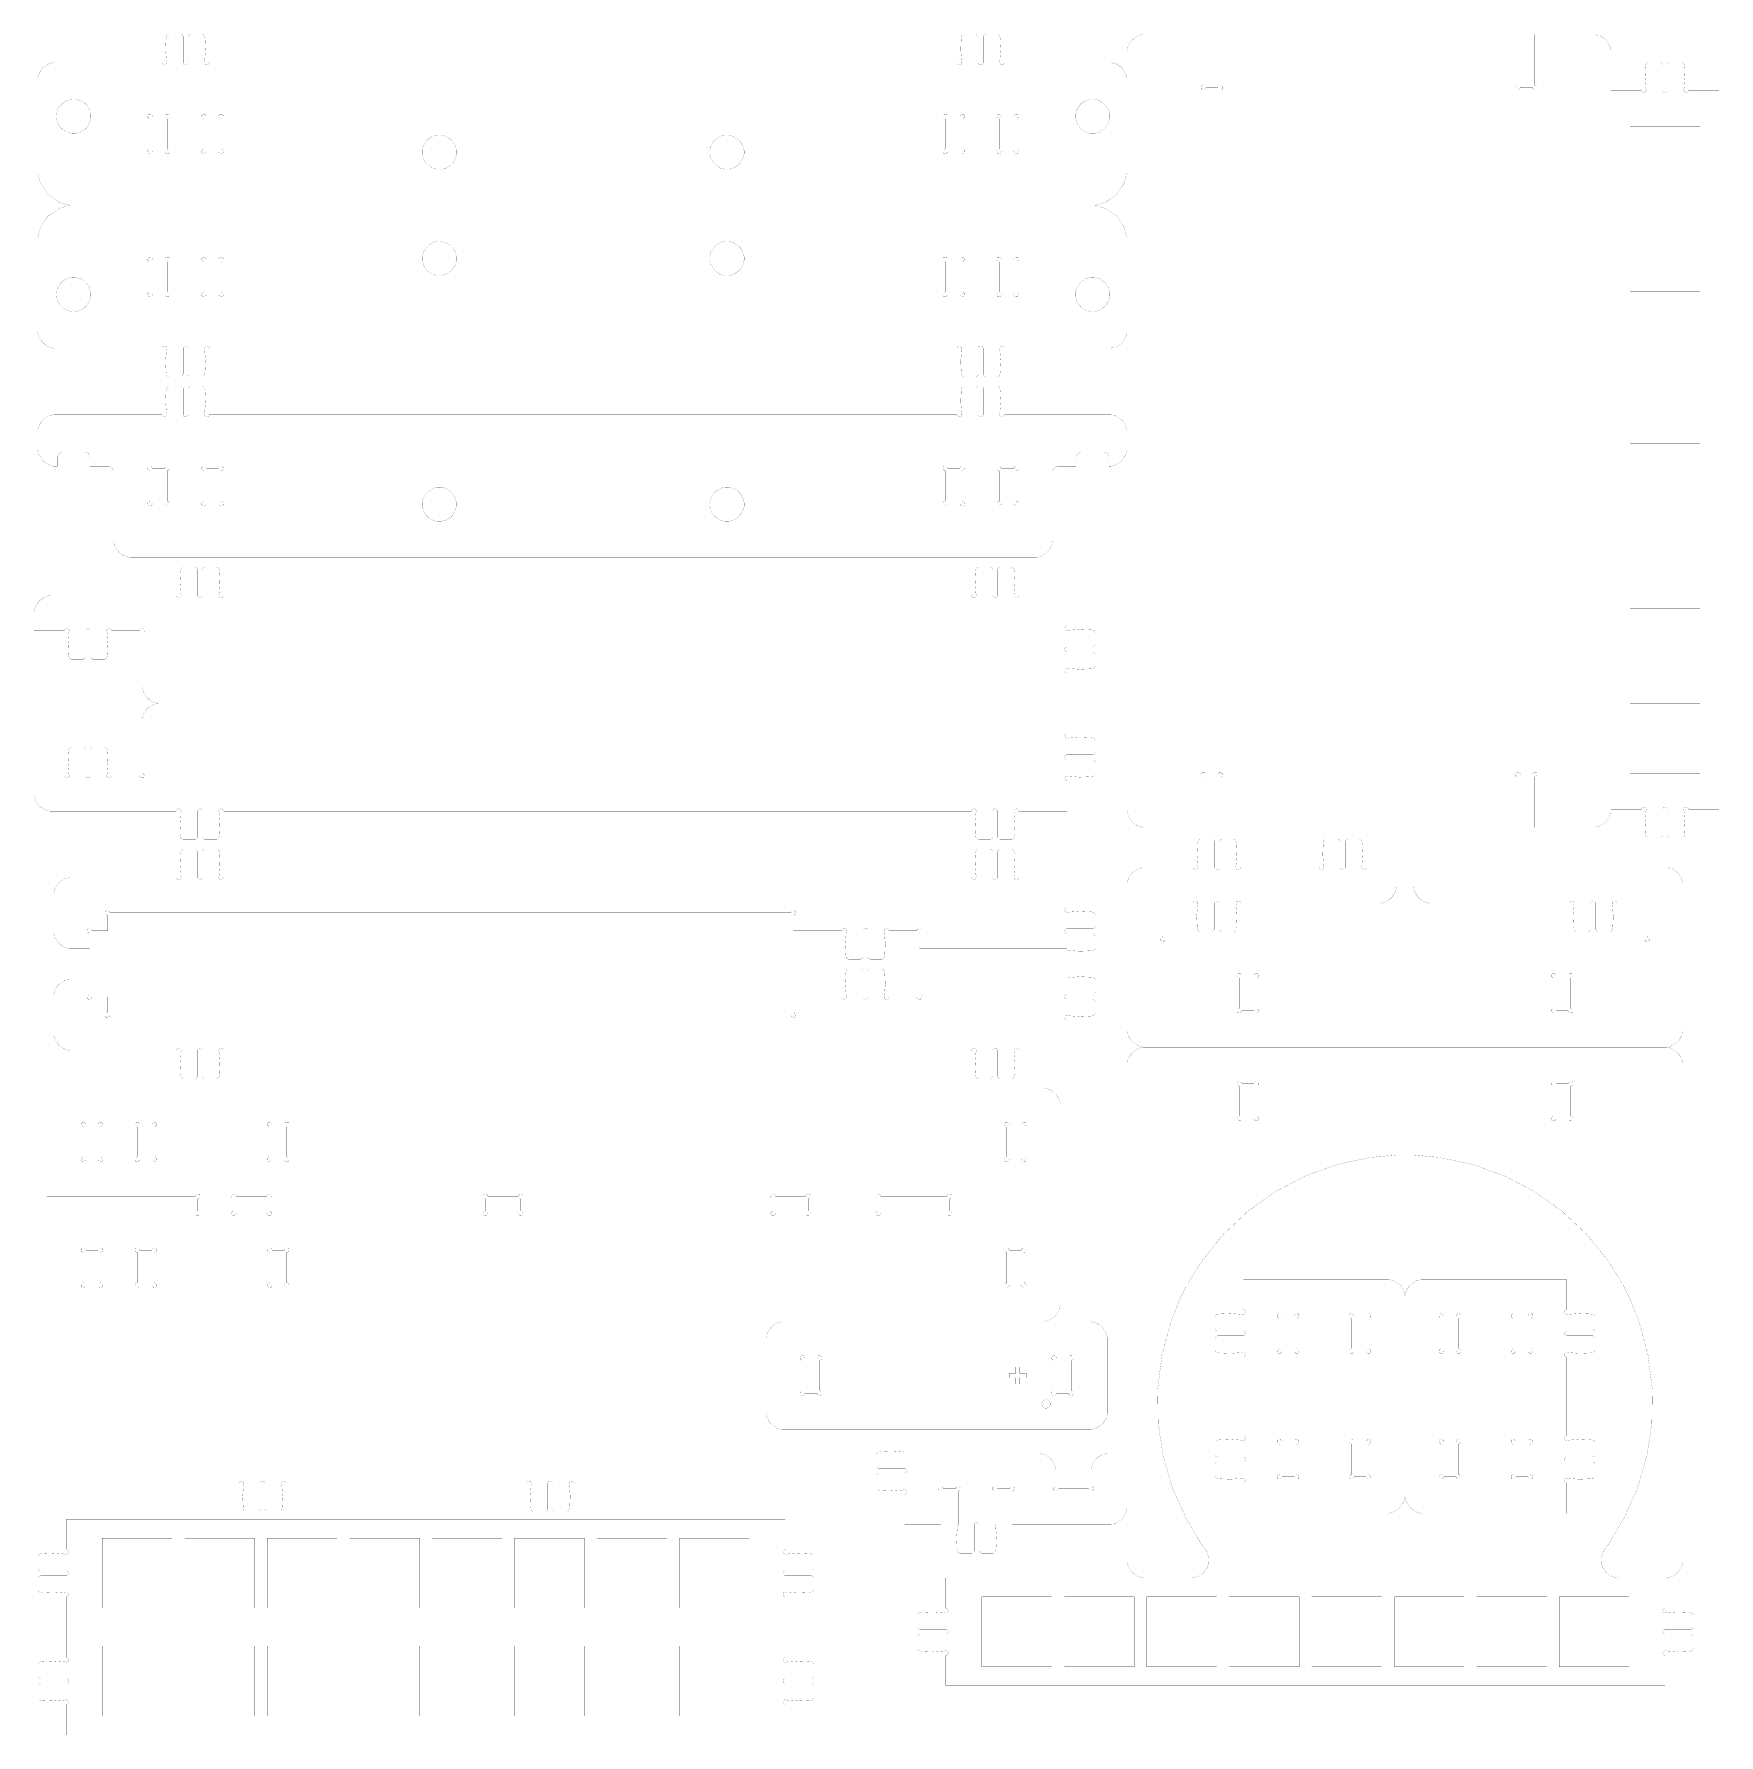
# Model space of a CAD drawing. Extents: x 0.1 to 11.8, y 0.1 to 11.9.
import ezdxf

# ---------------------------------------------------------------- set-up
doc = ezdxf.new("R2010")
doc.units = 0
doc.layers.get('0').update_dxf_attribs({"linetype": 'CONTINUOUS'})

msp = doc.modelspace()

# ---------------------------------------------------------------- linework, layer by layer
at = {"color": 1, "const_width": 0.00084}
for points in [[(0.984972, 11.9173), (0.982964, 11.9023), (0.979656, 11.8273), (0.985081, 11.7524), (0.987468, 11.7375)], [(1.0045, 11.9343), (1.00125, 11.9343), (0.991482, 11.9295), (0.985297, 11.9197), (0.984972, 11.9173)], [(1.08198, 11.9343), (1.0045, 11.9343)], [(1.10167, 11.9147), (1.10167, 11.9182), (1.09587, 11.9286), (1.08545, 11.9343), (1.08198, 11.9343)], [(1.10167, 11.7375), (1.10167, 11.9147)], [(1.15478, 11.9343), (1.15131, 11.9343), (1.1409, 11.9286), (1.13515, 11.9182), (1.13515, 11.9147)], [(1.13515, 11.7375), (1.13515, 11.9147)], [(1.15478, 11.9343), (1.23231, 11.9343)], [(1.25179, 11.9173), (1.25147, 11.9197), (1.24523, 11.9295), (1.23551, 11.9343), (1.23231, 11.9343)], [(1.24929, 11.7375), (1.25168, 11.7524), (1.25705, 11.8273), (1.25374, 11.9023), (1.25179, 11.9173)], [(6.51465, 11.9173), (6.51264, 11.9023), (6.50933, 11.8273), (6.51476, 11.7524), (6.51714, 11.7375)], [(6.53418, 11.9343), (6.53093, 11.9343), (6.52115, 11.9295), (6.51497, 11.9197), (6.51465, 11.9173)], [(6.61165, 11.9343), (6.53418, 11.9343)], [(6.63135, 11.9147), (6.63135, 11.9182), (6.62554, 11.9286), (6.61513, 11.9343), (6.61165, 11.9343)], [(6.63135, 11.7375), (6.63135, 11.9147)], [(6.68451, 11.9343), (6.68099, 11.9343), (6.67057, 11.9286), (6.66482, 11.9182), (6.66482, 11.9147)], [(6.66482, 11.7375), (6.66482, 11.9147)], [(6.68451, 11.9343), (6.76199, 11.9343)], [(6.78147, 11.9173), (6.78114, 11.9197), (6.77496, 11.9295), (6.76519, 11.9343), (6.76199, 11.9343)], [(6.77897, 11.7375), (6.78136, 11.7524), (6.78678, 11.8273), (6.78342, 11.9023), (6.78147, 11.9173)], [(7.79064, 11.932), (7.77843, 11.932), (7.74192, 11.9222), (7.70221, 11.8953), (7.6754, 11.8556), (7.66564, 11.8192), (7.66564, 11.807)], [(7.79064, 11.932), (8.19564, 11.932)], [(8.19564, 11.932), (8.19564, 11.5796)], [(8.31472, 11.932), (10.3827, 11.932)], [(8.31472, 11.932), (8.31472, 11.5796)], [(10.3827, 11.932), (10.3827, 11.5796)], [(10.5017, 11.932), (10.9068, 11.932)], [(10.5017, 11.932), (10.5017, 11.5796)], [(11.0318, 11.807), (11.0318, 11.8192), (11.0219, 11.8556), (10.9952, 11.8953), (10.9554, 11.9222), (10.9189, 11.932), (10.9068, 11.932)], [(0.214899, 11.7375), (0.202692, 11.7375), (0.166233, 11.7277), (0.126519, 11.7009), (0.099718, 11.6612), (0.089898, 11.6247), (0.089898, 11.6125)], [(0.953993, 11.7375), (0.214899, 11.7375)], [(0.953993, 11.7375), (0.953993, 11.7344), (0.959201, 11.725), (0.970703, 11.7208), (0.982206, 11.725), (0.987468, 11.7344), (0.987468, 11.7375)], [(1.10167, 11.7375), (1.10167, 11.7344), (1.10688, 11.725), (1.11838, 11.7208), (1.12988, 11.725), (1.13515, 11.7344), (1.13515, 11.7375)], [(1.24929, 11.7375), (1.24929, 11.7344), (1.2545, 11.725), (1.266, 11.7208), (1.27751, 11.725), (1.28277, 11.7344), (1.28277, 11.7375)], [(6.48372, 11.7375), (1.28277, 11.7375)], [(6.48372, 11.7375), (6.48372, 11.7344), (6.48893, 11.725), (6.50043, 11.7208), (6.51188, 11.725), (6.51714, 11.7344), (6.51714, 11.7375)], [(6.63135, 11.7375), (6.63135, 11.7346), (6.63624, 11.7257), (6.64507, 11.7208), (6.64806, 11.7208), (6.65099, 11.7208), (6.65989, 11.7257), (6.66482, 11.7346), (6.66482, 11.7375)], [(6.77897, 11.7375), (6.77897, 11.7346), (6.78386, 11.7257), (6.79275, 11.7208), (6.79574, 11.7208), (6.79867, 11.7208), (6.80751, 11.7257), (6.81244, 11.7346), (6.81244, 11.7375)], [(7.54064, 11.7375), (6.81244, 11.7375)], [(7.66564, 11.6125), (7.66564, 11.6247), (7.65576, 11.6612), (7.62901, 11.7009), (7.58925, 11.7277), (7.55279, 11.7375), (7.54064, 11.7375)], [(7.66564, 11.807), (7.66564, 6.54318)], [(11.0318, 11.807), (11.0318, 6.54318)], [(11.2734, 11.7238), (11.2714, 11.7089), (11.268, 11.6339), (11.2734, 11.559), (11.2759, 11.5441)], [(11.2929, 11.7409), (11.2896, 11.7409), (11.2798, 11.7361), (11.2737, 11.7263), (11.2734, 11.7238)], [(11.3703, 11.7409), (11.2929, 11.7409)], [(11.39, 11.7212), (11.39, 11.7248), (11.3842, 11.7352), (11.3738, 11.7409), (11.3703, 11.7409)], [(11.39, 11.5441), (11.39, 11.7212)], [(11.4432, 11.7409), (11.4397, 11.7409), (11.4293, 11.7352), (11.4235, 11.7248), (11.4235, 11.7212)], [(11.4235, 11.5441), (11.4235, 11.7212)], [(11.4432, 11.7409), (11.5207, 11.7409)], [(11.5402, 11.7238), (11.5399, 11.7263), (11.5336, 11.7361), (11.5239, 11.7409), (11.5207, 11.7409)], [(11.5377, 11.5441), (11.54, 11.559), (11.5455, 11.6339), (11.5422, 11.7089), (11.5402, 11.7238)], [(0.089898, 10.9934), (0.089898, 11.6125)], [(8.19564, 11.5796), (8.19174, 11.5796), (8.18018, 11.5693), (8.18115, 11.5537), (8.18381, 11.5511), (8.18642, 11.5484), (8.20204, 11.5474), (8.2124, 11.559), (8.2124, 11.5629)], [(8.29801, 11.5629), (8.2124, 11.5629)], [(8.29801, 11.5629), (8.29801, 11.559), (8.30832, 11.5474), (8.32389, 11.5484), (8.32656, 11.5511), (8.32915, 11.5537), (8.33018, 11.5693), (8.31858, 11.5796), (8.31472, 11.5796)], [(10.3827, 11.5796), (10.3788, 11.5796), (10.3672, 11.5693), (10.3682, 11.5537), (10.3708, 11.5511), (10.3734, 11.5484), (10.3891, 11.5474), (10.3994, 11.559), (10.3994, 11.5629)], [(10.485, 11.5629), (10.3994, 11.5629)], [(10.485, 11.5629), (10.485, 11.559), (10.4953, 11.5474), (10.5109, 11.5484), (10.5136, 11.5511), (10.5162, 11.5537), (10.5172, 11.5693), (10.5056, 11.5796), (10.5017, 11.5796)], [(11.2424, 11.5441), (11.0318, 11.5441)], [(11.2424, 11.5441), (11.2424, 11.541), (11.2476, 11.5316), (11.2591, 11.5274), (11.2706, 11.5316), (11.2759, 11.541), (11.2759, 11.5441)], [(11.39, 11.5441), (11.39, 11.541), (11.3952, 11.5316), (11.4067, 11.5274), (11.4182, 11.5316), (11.4235, 11.541), (11.4235, 11.5441)], [(11.5377, 11.5441), (11.5377, 11.541), (11.5429, 11.5316), (11.5544, 11.5274), (11.5659, 11.5316), (11.5711, 11.541), (11.5711, 11.5441)], [(11.7818, 11.5441), (11.5711, 11.5441)], [(11.7818, 6.54318), (11.7818, 11.5441)], [(0.888075, 11.3625), (0.888075, 11.3664), (0.877713, 11.378), (0.862088, 11.377), (0.859483, 11.3743), (0.856825, 11.3717), (0.855849, 11.3561), (0.867458, 11.3458), (0.871365, 11.3458)], [(0.888075, 11.3625), (0.973687, 11.3625)], [(0.990451, 11.3458), (0.994303, 11.3458), (1.00586, 11.3561), (1.00488, 11.3717), (1.00228, 11.3743), (0.999621, 11.377), (0.983996, 11.378), (0.973687, 11.3664), (0.973687, 11.3625)], [(1.26307, 11.3625), (1.26307, 11.3664), (1.25271, 11.378), (1.23709, 11.377), (1.23448, 11.3743), (1.23182, 11.3717), (1.23085, 11.3561), (1.24246, 11.3458), (1.24637, 11.3458)], [(1.26307, 11.3625), (1.34869, 11.3625)], [(1.36545, 11.3458), (1.3693, 11.3458), (1.38086, 11.3561), (1.37988, 11.3717), (1.37728, 11.3743), (1.37462, 11.377), (1.359, 11.378), (1.34869, 11.3664), (1.34869, 11.3625)], [(6.41775, 11.3625), (6.41775, 11.3664), (6.40739, 11.378), (6.39182, 11.377), (6.38921, 11.3743), (6.38656, 11.3717), (6.38553, 11.3561), (6.39714, 11.3458), (6.40104, 11.3458)], [(6.41775, 11.3625), (6.50336, 11.3625)], [(6.52013, 11.3458), (6.52399, 11.3458), (6.53554, 11.3561), (6.53456, 11.3717), (6.53196, 11.3743), (6.52929, 11.377), (6.51367, 11.378), (6.50336, 11.3664), (6.50336, 11.3625)], [(6.79275, 11.3625), (6.79275, 11.3664), (6.78239, 11.378), (6.76682, 11.377), (6.76421, 11.3743), (6.76156, 11.3717), (6.76053, 11.3561), (6.77214, 11.3458), (6.77604, 11.3458)], [(6.79275, 11.3625), (6.87836, 11.3625)], [(6.89513, 11.3458), (6.89899, 11.3458), (6.91054, 11.3561), (6.90956, 11.3717), (6.90696, 11.3743), (6.90429, 11.377), (6.88867, 11.378), (6.87836, 11.3664), (6.87836, 11.3625)], [(0.871365, 11.1351), (0.871365, 11.3458)], [(0.990451, 11.1351), (0.990451, 11.3458)], [(1.24637, 11.1351), (1.24637, 11.3458)], [(1.36545, 11.1351), (1.36545, 11.3458)], [(6.40104, 11.1351), (6.40104, 11.3458)], [(6.52013, 11.1351), (6.52013, 11.3458)], [(6.77604, 11.1351), (6.77604, 11.3458)], [(6.89513, 11.1351), (6.89513, 11.3458)], [(11.1637, 11.2941), (11.1637, 10.8078)], [(11.1637, 11.2941), (11.6499, 11.2941)], [(11.6499, 11.2941), (11.6499, 10.8078)], [(0.871365, 11.1351), (0.867458, 11.1351), (0.855849, 11.1248), (0.856825, 11.1093), (0.859483, 11.1066), (0.862088, 11.104), (0.877713, 11.103), (0.888075, 11.1146), (0.888075, 11.1184)], [(0.888075, 11.1184), (0.973687, 11.1184)], [(0.973687, 11.1184), (0.973687, 11.1146), (0.983996, 11.103), (0.999621, 11.104), (1.00228, 11.1066), (1.00488, 11.1093), (1.00586, 11.1248), (0.994303, 11.1351), (0.990451, 11.1351)], [(1.24637, 11.1351), (1.24246, 11.1351), (1.23085, 11.1248), (1.23182, 11.1093), (1.23448, 11.1066), (1.23709, 11.104), (1.25271, 11.103), (1.26307, 11.1146), (1.26307, 11.1184)], [(1.26307, 11.1184), (1.34869, 11.1184)], [(1.34869, 11.1184), (1.34869, 11.1146), (1.359, 11.103), (1.37462, 11.104), (1.37728, 11.1066), (1.37988, 11.1093), (1.38086, 11.1248), (1.3693, 11.1351), (1.36545, 11.1351)], [(6.40104, 11.1351), (6.39714, 11.1351), (6.38553, 11.1248), (6.38656, 11.1093), (6.38921, 11.1066), (6.39182, 11.104), (6.40739, 11.103), (6.41775, 11.1146), (6.41775, 11.1184)], [(6.41775, 11.1184), (6.50336, 11.1184)], [(6.50336, 11.1184), (6.50336, 11.1146), (6.51367, 11.103), (6.52929, 11.104), (6.53196, 11.1066), (6.53456, 11.1093), (6.53554, 11.1248), (6.52399, 11.1351), (6.52013, 11.1351)], [(6.77604, 11.1351), (6.77214, 11.1351), (6.76053, 11.1248), (6.76156, 11.1093), (6.76421, 11.1066), (6.76682, 11.104), (6.78239, 11.103), (6.79275, 11.1146), (6.79275, 11.1184)], [(6.79275, 11.1184), (6.87836, 11.1184)], [(6.87836, 11.1184), (6.87836, 11.1146), (6.88867, 11.103), (6.90429, 11.104), (6.90696, 11.1066), (6.90956, 11.1093), (6.91054, 11.1248), (6.89899, 11.1351), (6.89513, 11.1351)], [(0.089898, 10.9934), (0.089898, 10.9691), (0.109538, 10.8962), (0.16314, 10.8167), (0.242567, 10.7631), (0.315539, 10.7434), (0.339899, 10.7434)], [(7.41564, 10.7434), (7.43994, 10.7434), (7.51292, 10.7631), (7.59239, 10.8167), (7.64594, 10.8962), (7.66564, 10.9691), (7.66564, 10.9934)], [(11.1637, 10.8078), (11.6499, 10.8078)], [(0.089898, 10.4934), (0.089898, 10.5178), (0.109538, 10.5908), (0.16314, 10.6703), (0.242567, 10.7238), (0.315539, 10.7434), (0.339899, 10.7434)], [(7.41564, 10.7434), (0.339899, 10.7434)], [(7.41564, 10.7434), (7.43994, 10.7434), (7.51292, 10.7238), (7.59239, 10.6703), (7.64594, 10.5908), (7.66564, 10.5178), (7.66564, 10.4934)], [(11.1637, 10.7205), (11.1637, 10.2343)], [(11.1637, 10.7205), (11.6499, 10.7205)], [(11.6499, 10.7205), (11.6499, 10.2343)], [(0.089898, 10.4934), (0.089898, 9.87435)], [(0.871365, 10.3517), (0.867458, 10.3517), (0.855849, 10.362), (0.856825, 10.3777), (0.859483, 10.3803), (0.862088, 10.3829), (0.877713, 10.3839), (0.888075, 10.3723), (0.888075, 10.3684)], [(0.871365, 10.3517), (0.871365, 10.1411)], [(0.888075, 10.3684), (0.973687, 10.3684)], [(0.973687, 10.3684), (0.973687, 10.3723), (0.983996, 10.3839), (0.999621, 10.3829), (1.00228, 10.3803), (1.00488, 10.3777), (1.00586, 10.362), (0.994303, 10.3517), (0.990451, 10.3517)], [(0.990451, 10.3517), (0.990451, 10.1411)], [(1.24637, 10.3517), (1.24246, 10.3517), (1.23085, 10.362), (1.23182, 10.3777), (1.23448, 10.3803), (1.23709, 10.3829), (1.25271, 10.3839), (1.26307, 10.3723), (1.26307, 10.3684)], [(1.24637, 10.3517), (1.24637, 10.1411)], [(1.26307, 10.3684), (1.34869, 10.3684)], [(1.34869, 10.3684), (1.34869, 10.3723), (1.359, 10.3839), (1.37462, 10.3829), (1.37728, 10.3803), (1.37988, 10.3777), (1.38086, 10.362), (1.3693, 10.3517), (1.36545, 10.3517)], [(1.36545, 10.3517), (1.36545, 10.1411)], [(6.40104, 10.3517), (6.39714, 10.3517), (6.38553, 10.362), (6.38656, 10.3777), (6.38921, 10.3803), (6.39182, 10.3829), (6.40739, 10.3839), (6.41775, 10.3723), (6.41775, 10.3684)], [(6.40104, 10.3517), (6.40104, 10.1411)], [(6.41775, 10.3684), (6.50336, 10.3684)], [(6.50336, 10.3684), (6.50336, 10.3723), (6.51367, 10.3839), (6.52929, 10.3829), (6.53196, 10.3803), (6.53456, 10.3777), (6.53554, 10.362), (6.52399, 10.3517), (6.52013, 10.3517)], [(6.52013, 10.3517), (6.52013, 10.1411)], [(6.77604, 10.3517), (6.77214, 10.3517), (6.76053, 10.362), (6.76156, 10.3777), (6.76421, 10.3803), (6.76682, 10.3829), (6.78239, 10.3839), (6.79275, 10.3723), (6.79275, 10.3684)], [(6.77604, 10.3517), (6.77604, 10.1411)], [(6.79275, 10.3684), (6.87836, 10.3684)], [(6.87836, 10.3684), (6.87836, 10.3723), (6.88867, 10.3839), (6.90429, 10.3829), (6.90696, 10.3803), (6.90956, 10.3777), (6.91054, 10.362), (6.89899, 10.3517), (6.89513, 10.3517)], [(6.89513, 10.3517), (6.89513, 10.1411)], [(11.1637, 10.2343), (11.6499, 10.2343)], [(0.888075, 10.1243), (0.888075, 10.1205), (0.877713, 10.1089), (0.862088, 10.1099), (0.859483, 10.1125), (0.856825, 10.1151), (0.855849, 10.1308), (0.867458, 10.1411), (0.871365, 10.1411)], [(0.888075, 10.1243), (0.973687, 10.1243)], [(0.990451, 10.1411), (0.994303, 10.1411), (1.00586, 10.1308), (1.00488, 10.1151), (1.00228, 10.1125), (0.999621, 10.1099), (0.983996, 10.1089), (0.973687, 10.1205), (0.973687, 10.1243)], [(1.26307, 10.1243), (1.26307, 10.1205), (1.25271, 10.1089), (1.23709, 10.1099), (1.23448, 10.1125), (1.23182, 10.1151), (1.23085, 10.1308), (1.24246, 10.1411), (1.24637, 10.1411)], [(1.26307, 10.1243), (1.34869, 10.1243)], [(1.36545, 10.1411), (1.3693, 10.1411), (1.38086, 10.1308), (1.37988, 10.1151), (1.37728, 10.1125), (1.37462, 10.1099), (1.359, 10.1089), (1.34869, 10.1205), (1.34869, 10.1243)], [(6.41775, 10.1243), (6.41775, 10.1205), (6.40739, 10.1089), (6.39182, 10.1099), (6.38921, 10.1125), (6.38656, 10.1151), (6.38553, 10.1308), (6.39714, 10.1411), (6.40104, 10.1411)], [(6.41775, 10.1243), (6.50336, 10.1243)], [(6.52013, 10.1411), (6.52399, 10.1411), (6.53554, 10.1308), (6.53456, 10.1151), (6.53196, 10.1125), (6.52929, 10.1099), (6.51367, 10.1089), (6.50336, 10.1205), (6.50336, 10.1243)], [(6.79275, 10.1243), (6.79275, 10.1205), (6.78239, 10.1089), (6.76682, 10.1099), (6.76421, 10.1125), (6.76156, 10.1151), (6.76053, 10.1308), (6.77214, 10.1411), (6.77604, 10.1411)], [(6.79275, 10.1243), (6.87836, 10.1243)], [(6.89513, 10.1411), (6.89899, 10.1411), (6.91054, 10.1308), (6.90956, 10.1151), (6.90696, 10.1125), (6.90429, 10.1099), (6.88867, 10.1089), (6.87836, 10.1205), (6.87836, 10.1243)], [(11.1637, 10.147), (11.1637, 9.66081)], [(11.1637, 10.147), (11.6499, 10.147)], [(11.6499, 10.147), (11.6499, 9.66081)], [(0.214899, 9.74935), (0.202692, 9.74935), (0.166233, 9.75917), (0.126519, 9.78597), (0.099718, 9.82568), (0.089898, 9.86219), (0.089898, 9.87435)], [(7.66564, 9.87435), (7.66564, 9.86219), (7.65576, 9.82568), (7.62901, 9.78597), (7.58925, 9.75917), (7.55279, 9.74935), (7.54064, 9.74935)], [(0.953993, 9.74935), (0.214899, 9.74935)], [(0.953993, 9.74935), (0.953993, 9.7525), (0.959201, 9.76187), (0.970703, 9.76606), (0.982206, 9.76187), (0.987468, 9.7525), (0.987468, 9.74935)], [(0.984972, 9.56956), (0.982964, 9.58453), (0.979656, 9.65956), (0.985081, 9.73449), (0.987468, 9.74935)], [(1.10167, 9.74935), (1.10167, 9.7525), (1.10688, 9.76187), (1.11838, 9.76606), (1.12988, 9.76187), (1.13515, 9.7525), (1.13515, 9.74935)], [(1.10167, 9.74935), (1.10167, 9.57215)], [(1.13515, 9.74935), (1.13515, 9.57215)], [(1.24929, 9.74935), (1.24929, 9.7525), (1.2545, 9.76187), (1.266, 9.76606), (1.27751, 9.76187), (1.28277, 9.7525), (1.28277, 9.74935)], [(1.24929, 9.74935), (1.25168, 9.73449), (1.25705, 9.65956), (1.25374, 9.58453), (1.25179, 9.56956)], [(6.48372, 9.74935), (1.28277, 9.74935)], [(6.48372, 9.74935), (6.48372, 9.7525), (6.48893, 9.76187), (6.50043, 9.76606), (6.51188, 9.76187), (6.51714, 9.7525), (6.51714, 9.74935)], [(6.51465, 9.56956), (6.51264, 9.58453), (6.50933, 9.65956), (6.51476, 9.73449), (6.51714, 9.74935)], [(6.63135, 9.74935), (6.63135, 9.75233), (6.63624, 9.76118), (6.64507, 9.76606), (6.64806, 9.76606), (6.65099, 9.76606), (6.65989, 9.76118), (6.66482, 9.75233), (6.66482, 9.74935)], [(6.63135, 9.74935), (6.63135, 9.57215)], [(6.66482, 9.74935), (6.66482, 9.57215)], [(6.77897, 9.74935), (6.77897, 9.75233), (6.78386, 9.76118), (6.79275, 9.76606), (6.79574, 9.76606), (6.79867, 9.76606), (6.80751, 9.76118), (6.81244, 9.75233), (6.81244, 9.74935)], [(6.77897, 9.74935), (6.78136, 9.73449), (6.78678, 9.65956), (6.78342, 9.58453), (6.78147, 9.56956)], [(7.54064, 9.74935), (6.81244, 9.74935)], [(11.1637, 9.66081), (11.6499, 9.66081)], [(0.984972, 9.46869), (0.982964, 9.45378), (0.979656, 9.37875), (0.985081, 9.30382), (0.987468, 9.28896)], [(1.0045, 9.55246), (1.00125, 9.55246), (0.991482, 9.55735), (0.985297, 9.56711), (0.984972, 9.56956)], [(1.0045, 9.48579), (1.00125, 9.48579), (0.991482, 9.48096), (0.985297, 9.47119), (0.984972, 9.46869)], [(1.08198, 9.55246), (1.0045, 9.55246)], [(1.08198, 9.48579), (1.0045, 9.48579)], [(1.10167, 9.57215), (1.10167, 9.56868), (1.09587, 9.55826), (1.08545, 9.55246), (1.08198, 9.55246)], [(1.10167, 9.46615), (1.10167, 9.46962), (1.09587, 9.48004), (1.08545, 9.48579), (1.08198, 9.48579)], [(1.10167, 9.28896), (1.10167, 9.46615)], [(1.15478, 9.55246), (1.15131, 9.55246), (1.1409, 9.55826), (1.13515, 9.56868), (1.13515, 9.57215)], [(1.15478, 9.48579), (1.15131, 9.48579), (1.1409, 9.48004), (1.13515, 9.46962), (1.13515, 9.46615)], [(1.13515, 9.28896), (1.13515, 9.46615)], [(1.15478, 9.55246), (1.23231, 9.55246)], [(1.15478, 9.48579), (1.23231, 9.48579)], [(1.25179, 9.56956), (1.25147, 9.56711), (1.24523, 9.55735), (1.23551, 9.55246), (1.23231, 9.55246)], [(1.25179, 9.46869), (1.25147, 9.47119), (1.24523, 9.48096), (1.23551, 9.48579), (1.23231, 9.48579)], [(1.24929, 9.28896), (1.25168, 9.30382), (1.25705, 9.37875), (1.25374, 9.45378), (1.25179, 9.46869)], [(6.51465, 9.46869), (6.51264, 9.45378), (6.50933, 9.37875), (6.51476, 9.30382), (6.51714, 9.28896)], [(6.53418, 9.55246), (6.53093, 9.55246), (6.52115, 9.55735), (6.51497, 9.56711), (6.51465, 9.56956)], [(6.53418, 9.48579), (6.53093, 9.48579), (6.52115, 9.48096), (6.51497, 9.47119), (6.51465, 9.46869)], [(6.61165, 9.55246), (6.53418, 9.55246)], [(6.61165, 9.48579), (6.53418, 9.48579)], [(6.63135, 9.57215), (6.63135, 9.56868), (6.62554, 9.55826), (6.61513, 9.55246), (6.61165, 9.55246)], [(6.63135, 9.46615), (6.63135, 9.46962), (6.62554, 9.48004), (6.61513, 9.48579), (6.61165, 9.48579)], [(6.63135, 9.28896), (6.63135, 9.46615)], [(6.68451, 9.55246), (6.68099, 9.55246), (6.67057, 9.55826), (6.66482, 9.56868), (6.66482, 9.57215)], [(6.68451, 9.48579), (6.68099, 9.48579), (6.67057, 9.48004), (6.66482, 9.46962), (6.66482, 9.46615)], [(6.66482, 9.28896), (6.66482, 9.46615)], [(6.68451, 9.55246), (6.76199, 9.55246)], [(6.68451, 9.48579), (6.76199, 9.48579)], [(6.78147, 9.56956), (6.78114, 9.56711), (6.77496, 9.55735), (6.76519, 9.55246), (6.76199, 9.55246)], [(6.78147, 9.46869), (6.78114, 9.47119), (6.77496, 9.48096), (6.76519, 9.48579), (6.76199, 9.48579)], [(6.77897, 9.28896), (6.78136, 9.30382), (6.78678, 9.37875), (6.78342, 9.45378), (6.78147, 9.46869)], [(11.1637, 9.57351), (11.1637, 9.08729)], [(11.1637, 9.57351), (11.6499, 9.57351)], [(11.6499, 9.57351), (11.6499, 9.08729)], [(0.214899, 9.28896), (0.202692, 9.28896), (0.166233, 9.27914), (0.126519, 9.25233), (0.099718, 9.21263), (0.089898, 9.17617), (0.089898, 9.16396)], [(0.953993, 9.28896), (0.214899, 9.28896)], [(0.953993, 9.28896), (0.953993, 9.28586), (0.959201, 9.27642), (0.970703, 9.27225), (0.982206, 9.27642), (0.987468, 9.28586), (0.987468, 9.28896)], [(1.10167, 9.28896), (1.10167, 9.28586), (1.10688, 9.27642), (1.11838, 9.27225), (1.12988, 9.27642), (1.13515, 9.28586), (1.13515, 9.28896)], [(1.24929, 9.28896), (1.24929, 9.28586), (1.2545, 9.27642), (1.266, 9.27225), (1.27751, 9.27642), (1.28277, 9.28586), (1.28277, 9.28896)], [(6.48372, 9.28896), (1.28277, 9.28896)], [(6.48372, 9.28896), (6.48372, 9.28586), (6.48893, 9.27642), (6.50043, 9.27225), (6.51188, 9.27642), (6.51714, 9.28586), (6.51714, 9.28896)], [(6.63135, 9.28896), (6.63135, 9.28603), (6.63624, 9.27713), (6.64507, 9.27219), (6.64806, 9.27219), (6.65099, 9.27219), (6.65989, 9.27713), (6.66482, 9.28603), (6.66482, 9.28896)], [(6.77897, 9.28896), (6.77897, 9.28603), (6.78386, 9.27713), (6.79275, 9.27219), (6.79574, 9.27219), (6.79867, 9.27219), (6.80751, 9.27713), (6.81244, 9.28603), (6.81244, 9.28896)], [(7.54064, 9.28896), (6.81244, 9.28896)], [(7.66564, 9.16396), (7.66564, 9.17617), (7.65576, 9.21263), (7.62901, 9.25233), (7.58925, 9.27914), (7.55279, 9.28896), (7.54064, 9.28896)], [(0.089898, 9.16396), (0.089898, 9.05458)], [(0.089898, 9.05458), (0.089898, 9.04243), (0.099718, 9.00597), (0.126519, 8.96619), (0.166233, 8.93946), (0.202692, 8.92958), (0.214899, 8.92958)], [(0.265192, 9.02914), (0.258192, 9.02914), (0.237358, 9.01764), (0.225857, 8.99675), (0.225857, 8.98975)], [(0.225857, 8.92958), (0.225857, 8.98975)], [(0.41466, 9.02914), (0.265192, 9.02914)], [(0.453993, 8.98975), (0.453993, 8.99675), (0.442437, 9.01764), (0.421604, 9.02914), (0.41466, 9.02914)], [(0.453993, 8.92958), (0.453993, 8.98975)], [(7.35183, 9.02914), (7.34483, 9.02914), (7.32394, 9.01764), (7.31244, 8.99675), (7.31244, 8.98975)], [(7.31244, 8.92958), (7.31244, 8.98975)], [(7.50125, 9.02914), (7.35183, 9.02914)], [(7.54064, 8.98975), (7.54064, 8.99675), (7.52908, 9.01764), (7.50819, 9.02914), (7.50125, 9.02914)], [(7.54064, 8.92958), (7.55279, 8.92958), (7.58925, 8.93946), (7.62901, 8.96619), (7.65576, 9.00597), (7.66564, 9.04243), (7.66564, 9.05458)], [(7.54064, 8.92958), (7.54064, 8.98975)], [(11.1637, 9.08729), (11.6499, 9.08729)], [(11.1637, 9), (11.1637, 8.51378)], [(11.1637, 9), (11.6499, 9)], [(11.6499, 9), (11.6499, 8.51378)], [(0.225857, 8.92958), (0.214899, 8.92958)], [(0.578993, 8.92958), (0.453993, 8.92958)], [(0.618381, 8.89019), (0.618381, 8.89719), (0.606825, 8.91808), (0.585938, 8.92958), (0.578993, 8.92958)], [(0.618381, 8.41986), (0.618381, 8.89019)], [(0.888075, 8.91396), (0.888075, 8.91786), (0.877713, 8.92942), (0.862088, 8.92844), (0.859483, 8.92578), (0.856825, 8.92318), (0.855849, 8.90761), (0.867458, 8.89725), (0.871365, 8.89725)], [(0.871365, 8.89725), (0.871365, 8.68658)], [(0.973687, 8.91396), (0.888075, 8.91396)], [(0.990451, 8.89725), (0.994303, 8.89725), (1.00586, 8.90761), (1.00488, 8.92318), (1.00228, 8.92578), (0.999621, 8.92844), (0.983996, 8.92942), (0.973687, 8.91786), (0.973687, 8.91396)], [(0.990451, 8.89725), (0.990451, 8.68658)], [(1.26307, 8.91396), (1.26307, 8.91786), (1.25271, 8.92942), (1.23709, 8.92844), (1.23448, 8.92578), (1.23182, 8.92318), (1.23085, 8.90761), (1.24246, 8.89725), (1.24637, 8.89725)], [(1.24637, 8.89725), (1.24637, 8.68658)], [(1.34869, 8.91396), (1.26307, 8.91396)], [(1.36545, 8.89725), (1.3693, 8.89725), (1.38086, 8.90761), (1.37988, 8.92318), (1.37728, 8.92578), (1.37462, 8.92844), (1.359, 8.92942), (1.34869, 8.91786), (1.34869, 8.91396)], [(1.36545, 8.89725), (1.36545, 8.68658)], [(6.41775, 8.91396), (6.41775, 8.91786), (6.40739, 8.92942), (6.39182, 8.92844), (6.38921, 8.92578), (6.38656, 8.92318), (6.38553, 8.90761), (6.39714, 8.89725), (6.40104, 8.89725)], [(6.40104, 8.89725), (6.40104, 8.68658)], [(6.50336, 8.91396), (6.41775, 8.91396)], [(6.52013, 8.89725), (6.52399, 8.89725), (6.53554, 8.90761), (6.53456, 8.92318), (6.53196, 8.92578), (6.52929, 8.92844), (6.51367, 8.92942), (6.50336, 8.91786), (6.50336, 8.91396)], [(6.52013, 8.89725), (6.52013, 8.68658)], [(6.79275, 8.91396), (6.79275, 8.91786), (6.78239, 8.92942), (6.76682, 8.92844), (6.76421, 8.92578), (6.76156, 8.92318), (6.76053, 8.90761), (6.77214, 8.89725), (6.77604, 8.89725)], [(6.77604, 8.89725), (6.77604, 8.68658)], [(6.87836, 8.91396), (6.79275, 8.91396)], [(6.89513, 8.89725), (6.89899, 8.89725), (6.91054, 8.90761), (6.90956, 8.92318), (6.90696, 8.92578), (6.90429, 8.92844), (6.88867, 8.92942), (6.87836, 8.91786), (6.87836, 8.91396)], [(6.89513, 8.89725), (6.89513, 8.68658)], [(7.18744, 8.92958), (7.18044, 8.92958), (7.15956, 8.91808), (7.14806, 8.89719), (7.14806, 8.89019)], [(7.14806, 8.41986), (7.14806, 8.89019)], [(7.31244, 8.92958), (7.18744, 8.92958)], [(0.871365, 8.68658), (0.867458, 8.68658), (0.855849, 8.67626), (0.856825, 8.66069), (0.859483, 8.65804), (0.862088, 8.65543), (0.877713, 8.65446), (0.888075, 8.66601), (0.888075, 8.66986)], [(0.973687, 8.66986), (0.888075, 8.66986)], [(0.973687, 8.66986), (0.973687, 8.66601), (0.983996, 8.65446), (0.999621, 8.65543), (1.00228, 8.65804), (1.00488, 8.66069), (1.00586, 8.67626), (0.994303, 8.68658), (0.990451, 8.68658)], [(1.24637, 8.68658), (1.24246, 8.68658), (1.23085, 8.67626), (1.23182, 8.66069), (1.23448, 8.65804), (1.23709, 8.65543), (1.25271, 8.65446), (1.26307, 8.66601), (1.26307, 8.66986)], [(1.34869, 8.66986), (1.26307, 8.66986)], [(1.34869, 8.66986), (1.34869, 8.66601), (1.359, 8.65446), (1.37462, 8.65543), (1.37728, 8.65804), (1.37988, 8.66069), (1.38086, 8.67626), (1.3693, 8.68658), (1.36545, 8.68658)], [(6.40104, 8.68658), (6.39714, 8.68658), (6.38553, 8.67626), (6.38656, 8.66069), (6.38921, 8.65804), (6.39182, 8.65543), (6.40739, 8.65446), (6.41775, 8.66601), (6.41775, 8.66986)], [(6.50336, 8.66986), (6.41775, 8.66986)], [(6.50336, 8.66986), (6.50336, 8.66601), (6.51367, 8.65446), (6.52929, 8.65543), (6.53196, 8.65804), (6.53456, 8.66069), (6.53554, 8.67626), (6.52399, 8.68658), (6.52013, 8.68658)], [(6.77604, 8.68658), (6.77214, 8.68658), (6.76053, 8.67626), (6.76156, 8.66069), (6.76421, 8.65804), (6.76682, 8.65543), (6.78239, 8.65446), (6.79275, 8.66601), (6.79275, 8.66986)], [(6.87836, 8.66986), (6.79275, 8.66986)], [(6.87836, 8.66986), (6.87836, 8.66601), (6.88867, 8.65446), (6.90429, 8.65543), (6.90696, 8.65804), (6.90956, 8.66069), (6.91054, 8.67626), (6.89899, 8.68658), (6.89513, 8.68658)], [(0.618381, 8.41986), (0.618381, 8.40771), (0.628201, 8.37121), (0.655003, 8.33149), (0.694715, 8.30469), (0.731174, 8.29486), (0.743381, 8.29486)], [(7.02306, 8.29486), (7.03521, 8.29486), (7.07172, 8.30469), (7.11143, 8.33149), (7.13824, 8.37121), (7.14806, 8.40771), (7.14806, 8.41986)], [(11.1637, 8.51378), (11.6499, 8.51378)], [(11.1637, 8.42643), (11.1637, 7.94021)], [(11.1637, 8.42643), (11.6499, 8.42643)], [(11.6499, 8.42643), (11.6499, 7.94021)], [(7.02306, 8.29486), (0.743381, 8.29486)], [(1.08496, 8.2111), (1.08295, 8.19618), (1.07964, 8.12115), (1.08507, 8.04622), (1.08746, 8.03136)], [(1.10449, 8.22819), (1.10124, 8.22819), (1.09147, 8.22331), (1.08529, 8.21354), (1.08496, 8.2111)], [(1.18197, 8.22819), (1.10449, 8.22819)], [(1.20166, 8.2085), (1.20166, 8.21203), (1.19586, 8.22244), (1.18544, 8.22819), (1.18197, 8.22819)], [(1.20166, 8.03136), (1.20166, 8.2085)], [(1.25478, 8.22819), (1.25125, 8.22819), (1.24083, 8.22244), (1.23508, 8.21126), (1.23508, 8.2085)], [(1.23508, 8.03136), (1.23508, 8.2085)], [(1.25478, 8.22819), (1.33225, 8.22819)], [(1.35178, 8.2111), (1.35145, 8.21354), (1.34522, 8.22331), (1.33545, 8.22819), (1.33225, 8.22819)], [(1.34928, 8.03136), (1.35167, 8.04622), (1.35704, 8.12115), (1.35373, 8.19618), (1.35178, 8.2111)], [(6.61464, 8.2111), (6.61263, 8.19618), (6.60932, 8.12115), (6.61475, 8.04622), (6.61714, 8.03136)], [(6.63417, 8.22819), (6.63092, 8.22819), (6.62115, 8.22331), (6.61496, 8.21354), (6.61464, 8.2111)], [(6.71164, 8.22819), (6.63417, 8.22819)], [(6.73133, 8.2085), (6.73133, 8.21203), (6.72553, 8.22244), (6.71511, 8.22819), (6.71164, 8.22819)], [(6.73133, 8.03136), (6.73133, 8.2085)], [(6.7845, 8.22819), (6.78097, 8.22819), (6.77056, 8.22244), (6.76481, 8.21203), (6.76481, 8.2085)], [(6.76481, 8.03136), (6.76481, 8.2085)], [(6.7845, 8.22819), (6.86199, 8.22819)], [(6.88146, 8.2111), (6.88113, 8.21354), (6.87494, 8.22331), (6.86518, 8.22819), (6.86199, 8.22819)], [(6.87896, 8.03136), (6.88135, 8.04622), (6.88678, 8.12115), (6.8834, 8.19618), (6.88146, 8.2111)], [(0.189887, 8.03136), (0.177681, 8.03136), (0.141222, 8.02154), (0.101508, 7.99474), (0.074707, 7.95503), (0.064887, 7.91857), (0.064887, 7.90636)], [(0.189887, 8.03136), (1.05398, 8.03136)], [(1.05398, 8.03136), (1.05398, 8.02826), (1.05919, 8.01882), (1.07069, 8.01465), (1.08219, 8.01882), (1.08746, 8.02826), (1.08746, 8.03136)], [(1.20166, 8.03136), (1.20166, 8.02826), (1.20687, 8.01882), (1.21837, 8.01465), (1.22982, 8.01882), (1.23508, 8.02826), (1.23508, 8.03136)], [(1.34928, 8.03136), (1.34928, 8.02826), (1.35449, 8.01882), (1.36599, 8.01465), (1.3775, 8.01882), (1.38276, 8.02826), (1.38276, 8.03136)], [(1.38276, 8.03136), (6.58371, 8.03136)], [(6.58371, 8.03136), (6.58371, 8.02826), (6.58892, 8.01882), (6.60042, 8.01465), (6.61187, 8.01882), (6.61714, 8.02826), (6.61714, 8.03136)], [(6.73133, 8.03136), (6.73133, 8.02826), (6.73654, 8.01882), (6.74804, 8.01465), (6.75956, 8.01882), (6.76481, 8.02826), (6.76481, 8.03136)], [(6.87896, 8.03136), (6.87896, 8.02826), (6.88417, 8.01882), (6.89567, 8.01465), (6.90717, 8.01882), (6.91243, 8.02826), (6.91243, 8.03136)], [(6.91243, 8.03136), (7.24804, 8.03136)], [(7.24804, 8.03136), (7.24804, 7.82069)], [(11.1637, 7.94021), (11.6499, 7.94021)], [(0.064887, 7.90636), (0.064887, 7.78467)], [(7.24804, 7.82069), (7.24571, 7.82075), (7.23617, 7.81586), (7.23128, 7.80697), (7.23128, 7.80399), (7.23128, 7.80106), (7.23617, 7.79215), (7.24571, 7.78728), (7.24804, 7.78728)], [(11.1637, 7.85292), (11.1637, 7.36669)], [(11.1637, 7.85292), (11.6499, 7.85292)], [(11.6499, 7.85292), (11.6499, 7.36669)], [(0.064887, 7.78467), (0.275553, 7.78467)], [(0.309028, 7.78467), (0.309028, 7.78782), (0.303765, 7.79725), (0.292264, 7.80143), (0.280761, 7.79725), (0.275553, 7.78782), (0.275553, 7.78467)], [(0.309028, 7.78467), (0.306586, 7.76981), (0.301161, 7.69493), (0.304471, 7.6199), (0.306478, 7.60493)], [(0.456651, 7.78467), (0.456651, 7.78782), (0.451389, 7.79725), (0.439888, 7.80143), (0.428386, 7.79725), (0.423178, 7.78782), (0.423178, 7.78467)], [(0.423178, 7.78467), (0.423178, 7.60747)], [(0.456651, 7.78467), (0.456651, 7.60747)], [(0.604275, 7.78467), (0.604275, 7.78782), (0.599012, 7.79725), (0.587511, 7.80143), (0.57601, 7.79725), (0.570801, 7.78782), (0.570801, 7.78467)], [(0.573351, 7.60493), (0.575304, 7.6199), (0.578614, 7.69493), (0.573188, 7.76981), (0.570801, 7.78467)], [(0.604275, 7.78467), (0.798178, 7.78467)], [(0.814888, 7.76796), (0.818739, 7.76796), (0.83035, 7.77832), (0.829372, 7.79389), (0.826768, 7.7965), (0.82411, 7.79915), (0.808485, 7.80013), (0.798178, 7.78857), (0.798178, 7.78467)], [(0.814888, 7.40636), (0.814888, 7.76796)], [(7.42779, 7.78976), (7.41287, 7.79178), (7.33783, 7.79508), (7.26292, 7.78965), (7.24804, 7.78728)], [(7.42524, 7.67307), (7.42871, 7.67307), (7.43913, 7.67888), (7.44493, 7.68929), (7.44493, 7.69276)], [(7.44493, 7.77024), (7.44493, 7.77349), (7.44, 7.78326), (7.43024, 7.78944), (7.42779, 7.78976)], [(7.44493, 7.69276), (7.44493, 7.77024)], [(0.306478, 7.60493), (0.306803, 7.60249), (0.312989, 7.59272), (0.322754, 7.58783), (0.32601, 7.58783)], [(0.403483, 7.58783), (0.32601, 7.58783)], [(0.403483, 7.58783), (0.406956, 7.58783), (0.417372, 7.59358), (0.423178, 7.604), (0.423178, 7.60747)], [(0.456651, 7.60747), (0.456651, 7.604), (0.462403, 7.59358), (0.472819, 7.58783), (0.476346, 7.58783)], [(0.476346, 7.58783), (0.553819, 7.58783)], [(0.553819, 7.58783), (0.557021, 7.58783), (0.566786, 7.59272), (0.573025, 7.60249), (0.573351, 7.60493)], [(7.24804, 7.67307), (7.2449, 7.67307), (7.23551, 7.66786), (7.23133, 7.65636), (7.23551, 7.64492), (7.2449, 7.63965), (7.24804, 7.6396)], [(7.24804, 7.67307), (7.42524, 7.67307)], [(7.24804, 7.6396), (7.42524, 7.6396)], [(7.44493, 7.61996), (7.44493, 7.62343), (7.43913, 7.63385), (7.42871, 7.6396), (7.42524, 7.6396)], [(7.44493, 7.61996), (7.44493, 7.54243)], [(7.24804, 7.52544), (7.24507, 7.52544), (7.23617, 7.52056), (7.23128, 7.51167), (7.23128, 7.50868), (7.23128, 7.50575), (7.23617, 7.4969), (7.24507, 7.49197), (7.24804, 7.49197)], [(7.24804, 7.52544), (7.26292, 7.52306), (7.33783, 7.51764), (7.41287, 7.521), (7.42779, 7.52294)], [(7.24804, 7.49197), (7.24804, 7.28136)], [(7.42779, 7.52294), (7.43024, 7.52328), (7.44, 7.52951), (7.44493, 7.53922), (7.44493, 7.54243)], [(0.814888, 7.40636), (0.814888, 7.39421), (0.824707, 7.35769), (0.851508, 7.31799), (0.891222, 7.29118), (0.927681, 7.28136), (0.939887, 7.28136)], [(11.1637, 7.36669), (11.6499, 7.36669)], [(0.814888, 7.15636), (0.814888, 7.16857), (0.824707, 7.20503), (0.851508, 7.24474), (0.891222, 7.27154), (0.927681, 7.28136), (0.939887, 7.28136)], [(0.939887, 7.28136), (7.24804, 7.28136)], [(7.24804, 7.07069), (7.24804, 7.28136)], [(11.1637, 7.2794), (11.1637, 6.79318)], [(11.1637, 7.2794), (11.6499, 7.2794)], [(11.6499, 7.2794), (11.6499, 6.79318)], [(0.814888, 7.15636), (0.814888, 6.79476)], [(7.24804, 7.03728), (7.24571, 7.03728), (7.23617, 7.04215), (7.23128, 7.05106), (7.23128, 7.05399), (7.23128, 7.05697), (7.23617, 7.06586), (7.24571, 7.07075), (7.24804, 7.07069)], [(7.24804, 7.03728), (7.26292, 7.03965), (7.33783, 7.04508), (7.41287, 7.04178), (7.42779, 7.03976)], [(7.42779, 7.03976), (7.43024, 7.03944), (7.44, 7.03326), (7.44493, 7.02349), (7.44493, 7.02024)], [(7.44493, 6.94276), (7.44493, 7.02024)], [(0.309028, 6.77806), (0.306586, 6.79292), (0.301161, 6.86783), (0.304471, 6.94287), (0.306478, 6.95779)], [(0.306478, 6.95779), (0.306803, 6.96024), (0.312989, 6.97), (0.322754, 6.97488), (0.32601, 6.97488)], [(0.403483, 6.97488), (0.32601, 6.97488)], [(0.403483, 6.97488), (0.406956, 6.97488), (0.417372, 6.96913), (0.423178, 6.95871), (0.423178, 6.95518)], [(0.423178, 6.77806), (0.423178, 6.95518)], [(0.456651, 6.95518), (0.456651, 6.95871), (0.462403, 6.96913), (0.472819, 6.97488), (0.476346, 6.97488)], [(0.456651, 6.77806), (0.456651, 6.95518)], [(0.476346, 6.97488), (0.553819, 6.97488)], [(0.553819, 6.97488), (0.557021, 6.97488), (0.566786, 6.97), (0.573025, 6.96024), (0.573351, 6.95779)], [(0.573351, 6.95779), (0.575304, 6.94287), (0.578614, 6.86783), (0.573188, 6.79292), (0.570801, 6.77806)], [(7.24804, 6.8896), (7.2449, 6.88965), (7.23551, 6.89492), (7.23133, 6.90636), (7.23551, 6.91786), (7.2449, 6.92307), (7.24804, 6.92307)], [(7.24804, 6.92307), (7.42524, 6.92307)], [(7.24804, 6.8896), (7.42524, 6.8896)], [(7.44493, 6.94276), (7.44493, 6.93929), (7.43913, 6.92888), (7.42871, 6.92307), (7.42524, 6.92307)], [(7.42524, 6.8896), (7.42871, 6.8896), (7.43913, 6.88385), (7.44493, 6.87343), (7.44493, 6.86996)], [(7.44493, 6.86996), (7.44493, 6.79243)], [(0.064887, 6.65636), (0.064887, 6.77806)], [(0.064887, 6.77806), (0.275553, 6.77806)], [(0.309028, 6.77806), (0.309028, 6.77496), (0.303765, 6.76551), (0.292264, 6.76133), (0.280761, 6.76551), (0.275553, 6.77496), (0.275553, 6.77806)], [(0.456651, 6.77806), (0.456651, 6.77496), (0.451389, 6.76551), (0.439888, 6.76133), (0.428386, 6.76551), (0.423178, 6.77496), (0.423178, 6.77806)], [(0.604275, 6.77806), (0.604275, 6.77496), (0.599012, 6.76551), (0.587511, 6.76133), (0.57601, 6.76551), (0.570801, 6.77496), (0.570801, 6.77806)], [(0.604275, 6.77806), (0.798178, 6.77806)], [(0.814888, 6.79476), (0.818739, 6.79476), (0.83035, 6.78444), (0.829372, 6.76882), (0.826768, 6.76617), (0.82411, 6.76357), (0.808485, 6.76258), (0.798178, 6.77419), (0.798178, 6.77806)], [(7.24804, 6.74197), (7.24507, 6.74197), (7.23617, 6.7469), (7.23128, 6.75575), (7.23128, 6.75868), (7.23128, 6.76167), (7.23617, 6.77056), (7.24507, 6.77544), (7.24804, 6.77544)], [(7.42779, 6.77294), (7.41287, 6.771), (7.33783, 6.76764), (7.26292, 6.77306), (7.24804, 6.77544)], [(7.24804, 6.53136), (7.24804, 6.74197)], [(7.44493, 6.79243), (7.44493, 6.78922), (7.44, 6.77951), (7.43024, 6.77328), (7.42779, 6.77294)], [(8.2124, 6.78728), (8.2124, 6.79118), (8.20204, 6.80274), (8.18642, 6.80176), (8.18381, 6.7991), (8.18115, 6.7965), (8.18018, 6.78093), (8.19174, 6.77056), (8.19564, 6.77056)], [(8.19564, 6.41818), (8.19564, 6.77056)], [(8.29801, 6.78728), (8.2124, 6.78728)], [(8.31472, 6.77056), (8.31858, 6.77056), (8.33018, 6.78093), (8.32915, 6.7965), (8.32656, 6.7991), (8.32389, 6.80176), (8.30832, 6.80274), (8.29801, 6.79118), (8.29801, 6.78728)], [(8.31472, 6.41818), (8.31472, 6.77056)], [(10.3994, 6.78728), (10.3994, 6.79118), (10.3891, 6.80274), (10.3734, 6.80176), (10.3708, 6.7991), (10.3682, 6.7965), (10.3672, 6.78093), (10.3788, 6.77056), (10.3827, 6.77056)], [(10.3827, 6.41818), (10.3827, 6.77056)], [(10.485, 6.78728), (10.3994, 6.78728)], [(10.5017, 6.77056), (10.5056, 6.77056), (10.5172, 6.78093), (10.5162, 6.7965), (10.5136, 6.7991), (10.5109, 6.80176), (10.4953, 6.80274), (10.485, 6.79118), (10.485, 6.78728)], [(10.5017, 6.41818), (10.5017, 6.77056)], [(11.1637, 6.79318), (11.6499, 6.79318)], [(0.189887, 6.53136), (0.177681, 6.53136), (0.141222, 6.54118), (0.101508, 6.56799), (0.074707, 6.60769), (0.064887, 6.64421), (0.064887, 6.65636)], [(0.189887, 6.53136), (1.05398, 6.53136)], [(1.05398, 6.53136), (1.05398, 6.5345), (1.05919, 6.54389), (1.07069, 6.54807), (1.08219, 6.54389), (1.08746, 6.5345), (1.08746, 6.53136)], [(1.08496, 6.35161), (1.08295, 6.36654), (1.07964, 6.44157), (1.08507, 6.5165), (1.08746, 6.53136)], [(1.20166, 6.53136), (1.20166, 6.5345), (1.20687, 6.54389), (1.21837, 6.54807), (1.22982, 6.54389), (1.23508, 6.5345), (1.23508, 6.53136)], [(1.20166, 6.53136), (1.20166, 6.35417)], [(1.23508, 6.53136), (1.23508, 6.35417)], [(1.34928, 6.53136), (1.34928, 6.5345), (1.35449, 6.54389), (1.36599, 6.54807), (1.3775, 6.54389), (1.38276, 6.5345), (1.38276, 6.53136)], [(1.34928, 6.53136), (1.35167, 6.5165), (1.35704, 6.44157), (1.35373, 6.36654), (1.35178, 6.35161)], [(1.38276, 6.53136), (6.58371, 6.53136)], [(6.58371, 6.53136), (6.58371, 6.5345), (6.58892, 6.54389), (6.60042, 6.54807), (6.61187, 6.54389), (6.61714, 6.5345), (6.61714, 6.53136)], [(6.61464, 6.35161), (6.61263, 6.36654), (6.60932, 6.44157), (6.61475, 6.5165), (6.61714, 6.53136)], [(6.73133, 6.53136), (6.73133, 6.5345), (6.73654, 6.54394), (6.74804, 6.54812), (6.75956, 6.54394), (6.76481, 6.5345), (6.76481, 6.53136)], [(6.73133, 6.53136), (6.73133, 6.35417)], [(6.76481, 6.53136), (6.76481, 6.35417)], [(6.87896, 6.53136), (6.87896, 6.5345), (6.88417, 6.54394), (6.89567, 6.54812), (6.90717, 6.54394), (6.91243, 6.5345), (6.91243, 6.53136)], [(6.87896, 6.53136), (6.88135, 6.5165), (6.88678, 6.44157), (6.8834, 6.36654), (6.88146, 6.35161)], [(6.91243, 6.53136), (7.24804, 6.53136)], [(7.66564, 6.54318), (7.66564, 6.53103), (7.6754, 6.49451), (7.70221, 6.45481), (7.74192, 6.428), (7.77843, 6.41818), (7.79064, 6.41818)], [(10.9068, 6.41818), (10.9189, 6.41818), (10.9554, 6.428), (10.9952, 6.45481), (11.0219, 6.49451), (11.0318, 6.53103), (11.0318, 6.54318)], [(11.2424, 6.54318), (11.0318, 6.54318)], [(11.2759, 6.54318), (11.2759, 6.54633), (11.2706, 6.55578), (11.2591, 6.55994), (11.2476, 6.55578), (11.2424, 6.54633), (11.2424, 6.54318)], [(11.2759, 6.54318), (11.2734, 6.52832), (11.268, 6.4534), (11.2714, 6.37836), (11.2734, 6.36344)], [(11.4235, 6.54318), (11.4235, 6.54633), (11.4182, 6.55578), (11.4067, 6.55994), (11.3952, 6.55578), (11.39, 6.54633), (11.39, 6.54318)], [(11.39, 6.54318), (11.39, 6.366)], [(11.4235, 6.54318), (11.4235, 6.366)], [(11.5711, 6.54318), (11.5711, 6.54633), (11.5659, 6.55578), (11.5544, 6.55994), (11.5429, 6.55578), (11.5377, 6.54633), (11.5377, 6.54318)], [(11.5402, 6.36344), (11.5422, 6.37836), (11.5455, 6.4534), (11.54, 6.52832), (11.5377, 6.54318)], [(11.7818, 6.54318), (11.5711, 6.54318)], [(7.79064, 6.41818), (8.19564, 6.41818)], [(8.31472, 6.41818), (10.3827, 6.41818)], [(10.5017, 6.41818), (10.9068, 6.41818)], [(1.10449, 6.33447), (1.10124, 6.33447), (1.09147, 6.33942), (1.08529, 6.34918), (1.08496, 6.35161)], [(1.10449, 6.26785), (1.10124, 6.26785), (1.09147, 6.26297), (1.08529, 6.25319), (1.08496, 6.25071)], [(1.18197, 6.33447), (1.10449, 6.33447)], [(1.18197, 6.26785), (1.10449, 6.26785)], [(1.20166, 6.35417), (1.20166, 6.35069), (1.19586, 6.34028), (1.18544, 6.33447), (1.18197, 6.33447)], [(1.20166, 6.24815), (1.20166, 6.25168), (1.19586, 6.2621), (1.18544, 6.26785), (1.18197, 6.26785)], [(1.25478, 6.33447), (1.25125, 6.33447), (1.24083, 6.34028), (1.23508, 6.35146), (1.23508, 6.35417)], [(1.25478, 6.26785), (1.25125, 6.26785), (1.24083, 6.2621), (1.23508, 6.25168), (1.23508, 6.24815)], [(1.25478, 6.33447), (1.33225, 6.33447)], [(1.25478, 6.26785), (1.33225, 6.26785)], [(1.35178, 6.35161), (1.35145, 6.34918), (1.34522, 6.33942), (1.33545, 6.33447), (1.33225, 6.33447)], [(1.35178, 6.25071), (1.35145, 6.25319), (1.34522, 6.26297), (1.33545, 6.26785), (1.33225, 6.26785)], [(6.63417, 6.33447), (6.63092, 6.33447), (6.62115, 6.33942), (6.61496, 6.34918), (6.61464, 6.35161)], [(6.63417, 6.26785), (6.63092, 6.26785), (6.62115, 6.26297), (6.61496, 6.25319), (6.61464, 6.25071)], [(6.71164, 6.33447), (6.63417, 6.33447)], [(6.71164, 6.26785), (6.63417, 6.26785)], [(6.73133, 6.35417), (6.73133, 6.35069), (6.72553, 6.34028), (6.71511, 6.33447), (6.71164, 6.33447)], [(6.73133, 6.24815), (6.73133, 6.25168), (6.72553, 6.2621), (6.71511, 6.26785), (6.71164, 6.26785)], [(6.7845, 6.33447), (6.78097, 6.33447), (6.77056, 6.34028), (6.76481, 6.35069), (6.76481, 6.35417)], [(6.7845, 6.26785), (6.78097, 6.26785), (6.77056, 6.2621), (6.76481, 6.25168), (6.76481, 6.24815)], [(6.7845, 6.33447), (6.86199, 6.33447)], [(6.7845, 6.26785), (6.86199, 6.26785)], [(6.88146, 6.35161), (6.88113, 6.34918), (6.87494, 6.33942), (6.86518, 6.33447), (6.86199, 6.33447)], [(6.88146, 6.25071), (6.88113, 6.25319), (6.87494, 6.26297), (6.86518, 6.26785), (6.86199, 6.26785)], [(8.15722, 6.32015), (8.15522, 6.30524), (8.15192, 6.23019), (8.15733, 6.15528), (8.15972, 6.1404)], [(8.17671, 6.33724), (8.17344, 6.33724), (8.16374, 6.33236), (8.15756, 6.3226), (8.15722, 6.32015)], [(8.25424, 6.33724), (8.17671, 6.33724)], [(8.27387, 6.31754), (8.27387, 6.32107), (8.26812, 6.33149), (8.25771, 6.33724), (8.25424, 6.33724)], [(8.27387, 6.1404), (8.27387, 6.31754)], [(8.32704, 6.33724), (8.32351, 6.33724), (8.3131, 6.33149), (8.30735, 6.32107), (8.30735, 6.31754)], [(8.30735, 6.1404), (8.30735, 6.31754)], [(8.32704, 6.33724), (8.40451, 6.33724)], [(8.42404, 6.32015), (8.42372, 6.3226), (8.41749, 6.33236), (8.40771, 6.33724), (8.40451, 6.33724)], [(8.42156, 6.1404), (8.42393, 6.15528), (8.42931, 6.23019), (8.426, 6.30524), (8.42404, 6.32015)], [(9.03222, 6.32015), (9.03022, 6.30524), (9.02692, 6.23019), (9.03233, 6.15528), (9.03472, 6.1404)], [(9.05171, 6.33724), (9.04844, 6.33724), (9.03874, 6.33236), (9.03256, 6.3226), (9.03222, 6.32015)], [(9.12924, 6.33724), (9.05171, 6.33724)], [(9.14887, 6.31754), (9.14887, 6.32107), (9.14312, 6.33149), (9.13271, 6.33724), (9.12924, 6.33724)], [(9.14887, 6.1404), (9.14887, 6.31754)], [(9.20204, 6.33724), (9.19851, 6.33724), (9.1881, 6.33149), (9.18235, 6.32107), (9.18235, 6.31754)], [(9.18235, 6.1404), (9.18235, 6.31754)], [(9.20204, 6.33724), (9.27951, 6.33724)], [(9.29904, 6.32015), (9.29872, 6.3226), (9.29249, 6.33236), (9.28271, 6.33724), (9.27951, 6.33724)], [(9.29656, 6.1404), (9.29893, 6.15528), (9.30431, 6.23019), (9.301, 6.30524), (9.29904, 6.32015)], [(11.2734, 6.36344), (11.2737, 6.361), (11.2798, 6.35124), (11.2896, 6.34631), (11.2929, 6.34631)], [(11.3703, 6.34631), (11.2929, 6.34631)], [(11.3703, 6.34631), (11.3738, 6.34631), (11.3842, 6.35211), (11.39, 6.36253), (11.39, 6.366)], [(11.4235, 6.366), (11.4235, 6.36253), (11.4293, 6.35211), (11.4397, 6.34631), (11.4432, 6.34631)], [(11.4432, 6.34631), (11.5207, 6.34631)], [(11.5207, 6.34631), (11.5239, 6.34631), (11.5336, 6.35124), (11.5399, 6.361), (11.5402, 6.36344)], [(1.08496, 6.25071), (1.08295, 6.23579), (1.07964, 6.16081), (1.08507, 6.08589), (1.08746, 6.07096)], [(1.20166, 6.07096), (1.20166, 6.24815)], [(1.23508, 6.07096), (1.23508, 6.24815)], [(1.34928, 6.07096), (1.35167, 6.08589), (1.35704, 6.16081), (1.35373, 6.23579), (1.35178, 6.25071)], [(6.61464, 6.25071), (6.61263, 6.23579), (6.60932, 6.16081), (6.61475, 6.08589), (6.61714, 6.07096)], [(6.73133, 6.07096), (6.73133, 6.24815)], [(6.76481, 6.07096), (6.76481, 6.24815)], [(6.87896, 6.07096), (6.88135, 6.08589), (6.88678, 6.16081), (6.8834, 6.23579), (6.88146, 6.25071)], [(10.399, 6.1404), (10.399, 6.2654)], [(10.399, 6.2654), (10.5396, 6.2654)], [(10.5396, 6.1404), (10.5396, 6.2654)], [(0.325792, 6.07096), (0.313585, 6.07096), (0.277126, 6.06119), (0.237414, 6.0344), (0.210612, 5.99468), (0.200792, 5.95817), (0.200792, 5.94596)], [(0.325792, 6.07096), (1.05398, 6.07096)], [(1.05398, 6.07096), (1.05398, 6.06787), (1.05919, 6.05849), (1.07069, 6.05431), (1.08219, 6.05849), (1.08746, 6.06787), (1.08746, 6.07096)], [(1.20166, 6.07096), (1.20166, 6.06787), (1.20687, 6.05849), (1.21837, 6.05431), (1.22982, 6.05849), (1.23508, 6.06787), (1.23508, 6.07096)], [(1.34928, 6.07096), (1.34928, 6.06787), (1.35449, 6.05849), (1.36599, 6.05431), (1.3775, 6.05849), (1.38276, 6.06787), (1.38276, 6.07096)], [(1.38276, 6.07096), (6.58371, 6.07096)], [(6.58371, 6.07096), (6.58371, 6.06787), (6.58892, 6.05849), (6.60042, 6.05431), (6.61187, 6.05849), (6.61714, 6.06787), (6.61714, 6.07096)], [(6.73133, 6.07096), (6.73133, 6.06787), (6.73654, 6.05843), (6.74804, 6.05425), (6.75956, 6.05843), (6.76481, 6.06787), (6.76481, 6.07096)], [(6.87896, 6.07096), (6.87896, 6.06787), (6.88417, 6.05843), (6.89567, 6.05425), (6.90717, 6.05843), (6.91243, 6.06787), (6.91243, 6.07096)], [(6.91243, 6.07096), (7.24804, 6.07096)], [(7.24804, 6.07096), (7.24804, 5.86035)], [(7.79064, 6.1404), (7.77843, 6.1404), (7.74192, 6.13058), (7.70221, 6.10379), (7.6754, 6.06407), (7.66564, 6.02761), (7.66564, 6.0154)], [(7.79064, 6.1404), (7.91564, 6.1404)], [(7.91564, 5.65712), (7.91564, 6.1404)], [(7.91564, 6.1404), (8.12625, 6.1404)], [(8.12625, 6.1404), (8.12625, 6.13732), (8.13146, 6.12788), (8.14296, 6.12369), (8.15446, 6.12788), (8.15972, 6.13732), (8.15972, 6.1404)], [(8.27387, 6.1404), (8.27387, 6.13732), (8.27908, 6.12788), (8.29058, 6.12369), (8.30208, 6.12788), (8.30735, 6.13732), (8.30735, 6.1404)], [(8.42156, 6.1404), (8.42156, 6.13732), (8.42676, 6.12788), (8.43826, 6.12369), (8.44976, 6.12788), (8.45503, 6.13732), (8.45503, 6.1404)], [(8.45503, 6.1404), (9.00125, 6.1404)], [(9.00125, 6.1404), (9.00125, 6.13732), (9.00646, 6.12793), (9.01796, 6.12375), (9.02946, 6.12793), (9.03472, 6.13732), (9.03472, 6.1404)], [(9.14887, 6.1404), (9.14887, 6.13732), (9.15414, 6.12793), (9.16558, 6.12375), (9.17708, 6.12793), (9.18235, 6.13732), (9.18235, 6.1404)], [(9.29656, 6.1404), (9.29656, 6.13732), (9.30176, 6.12793), (9.31326, 6.12375), (9.32471, 6.12793), (9.32997, 6.13732), (9.33003, 6.1404)], [(9.33003, 6.1404), (9.54064, 6.1404)], [(9.54064, 6.0154), (9.54064, 6.1404)], [(9.65679, 6.0154), (9.65679, 6.1404)], [(9.65679, 6.1404), (10.399, 6.1404)], [(10.5396, 6.1404), (11.2818, 6.1404)], [(11.4068, 6.1404), (11.2818, 6.1404)], [(11.2818, 5.65712), (11.2818, 6.1404)], [(11.5318, 6.0154), (11.5318, 6.02761), (11.5219, 6.06407), (11.4952, 6.10379), (11.4554, 6.13058), (11.4189, 6.1404), (11.4068, 6.1404)], [(0.200792, 5.94596), (0.200792, 5.69894)], [(7.66564, 5.0154), (7.66564, 6.0154)], [(9.41564, 5.8904), (9.42779, 5.8904), (9.46425, 5.90022), (9.50401, 5.92703), (9.53076, 5.96674), (9.54064, 6.00325), (9.54064, 6.0154)], [(9.78179, 5.8904), (9.76958, 5.8904), (9.73307, 5.90022), (9.69336, 5.92703), (9.66656, 5.96674), (9.65679, 6.00325), (9.65679, 6.0154)], [(11.5318, 5.0154), (11.5318, 6.0154)], [(0.592557, 5.82394), (0.592557, 5.82785), (0.582194, 5.83942), (0.566569, 5.83843), (0.563965, 5.83578), (0.561307, 5.83317), (0.560331, 5.81754), (0.571886, 5.80718), (0.575792, 5.80718)], [(0.575792, 5.69894), (0.575792, 5.80718)], [(0.592557, 5.82394), (5.32878, 5.82394)], [(5.34549, 5.80718), (5.34933, 5.80718), (5.36094, 5.81754), (5.35992, 5.83317), (5.35732, 5.83578), (5.35465, 5.83843), (5.33908, 5.83942), (5.32878, 5.82785), (5.32878, 5.82394)], [(5.34549, 5.69894), (5.34549, 5.80718)], [(7.24804, 5.86035), (7.2449, 5.86035), (7.23551, 5.85514), (7.23133, 5.84364), (7.23551, 5.83214), (7.2449, 5.82688), (7.24804, 5.82688)], [(7.42779, 5.82937), (7.41287, 5.83138), (7.33783, 5.83475), (7.26292, 5.82932), (7.24804, 5.82688)], [(7.44493, 5.8099), (7.44493, 5.81315), (7.44, 5.82286), (7.43024, 5.82904), (7.42779, 5.82937)], [(7.44493, 5.73242), (7.44493, 5.8099)], [(7.91564, 5.8904), (8.12478, 5.8904)], [(8.15826, 5.8904), (8.15826, 5.89356), (8.153, 5.903), (8.1415, 5.90717), (8.12999, 5.903), (8.12478, 5.89356), (8.12478, 5.8904)], [(8.15826, 5.8904), (8.15582, 5.87554), (8.15039, 5.80062), (8.15375, 5.72558), (8.15576, 5.71067)], [(8.30735, 5.8904), (8.30735, 5.89356), (8.30208, 5.903), (8.29058, 5.90717), (8.27908, 5.903), (8.27387, 5.89356), (8.27387, 5.8904)], [(8.27387, 5.8904), (8.27387, 5.71322)], [(8.30735, 5.8904), (8.30735, 5.71322)], [(8.45649, 5.8904), (8.45649, 5.89356), (8.45122, 5.903), (8.43972, 5.90717), (8.42822, 5.903), (8.42301, 5.89356), (8.42301, 5.8904)], [(8.42551, 5.71067), (8.42746, 5.72558), (8.43083, 5.80062), (8.4254, 5.87554), (8.42301, 5.8904)], [(8.45649, 5.8904), (9.41564, 5.8904)], [(9.78179, 5.8904), (10.7409, 5.8904)], [(10.7409, 5.8904), (10.7409, 5.89356), (10.7462, 5.903), (10.7577, 5.90717), (10.7692, 5.903), (10.7744, 5.89356), (10.7744, 5.8904)], [(10.7719, 5.71067), (10.7699, 5.72558), (10.7665, 5.80062), (10.772, 5.87554), (10.7744, 5.8904)], [(10.89, 5.8904), (10.89, 5.89356), (10.8952, 5.903), (10.9067, 5.90717), (10.9182, 5.903), (10.9235, 5.89356), (10.9235, 5.8904)], [(10.89, 5.8904), (10.89, 5.71322)], [(10.9235, 5.8904), (10.9235, 5.71322)], [(11.0392, 5.8904), (11.0392, 5.89356), (11.0444, 5.903), (11.0559, 5.90717), (11.0674, 5.903), (11.0726, 5.89356), (11.0726, 5.8904)], [(11.0392, 5.8904), (11.0416, 5.87554), (11.0469, 5.80062), (11.0436, 5.72558), (11.0417, 5.71067)], [(11.0726, 5.8904), (11.2818, 5.8904)], [(0.200792, 5.69894), (0.200792, 5.68679), (0.210612, 5.65028), (0.237414, 5.61057), (0.277126, 5.58376), (0.313585, 5.57394), (0.325792, 5.57394)], [(0.467557, 5.69894), (0.467557, 5.70285), (0.457194, 5.71442), (0.441569, 5.71343), (0.438965, 5.71078), (0.436307, 5.70817), (0.435331, 5.69254), (0.446886, 5.68218), (0.450792, 5.68218)], [(0.450792, 5.57394), (0.450792, 5.68218)], [(0.467557, 5.69894), (0.575792, 5.69894)], [(5.34549, 5.69894), (5.68115, 5.69894)], [(5.71457, 5.69894), (5.71457, 5.7021), (5.70931, 5.71153), (5.69786, 5.71571), (5.68636, 5.71153), (5.68115, 5.7021), (5.68115, 5.69894)], [(5.71457, 5.69894), (5.71218, 5.68408), (5.70676, 5.60915), (5.71007, 5.53413), (5.71208, 5.51921)], [(5.86225, 5.69894), (5.86225, 5.7021), (5.85699, 5.71149), (5.84549, 5.71565), (5.83399, 5.71149), (5.82878, 5.7021), (5.82878, 5.69894)], [(5.82878, 5.69894), (5.82878, 5.52175)], [(5.86225, 5.69894), (5.86225, 5.52175)], [(6.00988, 5.69894), (6.00988, 5.7021), (6.00461, 5.71149), (5.99311, 5.71565), (5.98161, 5.71149), (5.9764, 5.7021), (5.9764, 5.69894)], [(5.97889, 5.51921), (5.98085, 5.53413), (5.98421, 5.60915), (5.97879, 5.68408), (5.9764, 5.69894)], [(6.00988, 5.69894), (6.20378, 5.69894)], [(6.22049, 5.68218), (6.22433, 5.68218), (6.23594, 5.69254), (6.23492, 5.70817), (6.23232, 5.71078), (6.22965, 5.71343), (6.21408, 5.71442), (6.20378, 5.70285), (6.20378, 5.69894)], [(6.22049, 5.57394), (6.22049, 5.68218)], [(7.24804, 5.71272), (7.2449, 5.71272), (7.23551, 5.70751), (7.23133, 5.69601), (7.23551, 5.68451), (7.2449, 5.67925), (7.24804, 5.67925)], [(7.24804, 5.71272), (7.42524, 5.71272)], [(7.24804, 5.67925), (7.42524, 5.67925)], [(7.42524, 5.71272), (7.42871, 5.71272), (7.43913, 5.71853), (7.44493, 5.72894), (7.44493, 5.73242)], [(7.44493, 5.65956), (7.44493, 5.66308), (7.43913, 5.6735), (7.42871, 5.67925), (7.42524, 5.67925)], [(8.15576, 5.71067), (8.15603, 5.70822), (8.16222, 5.69846), (8.17199, 5.69358), (8.17524, 5.69358)], [(8.25424, 5.69358), (8.17524, 5.69358)], [(8.25424, 5.69358), (8.25771, 5.69358), (8.26812, 5.69933), (8.27387, 5.70975), (8.27387, 5.71322)], [(8.30735, 5.71322), (8.30735, 5.70975), (8.3131, 5.69933), (8.32351, 5.69358), (8.32704, 5.69358)], [(8.32704, 5.69358), (8.40603, 5.69358)], [(8.40603, 5.69358), (8.40924, 5.69358), (8.41894, 5.69846), (8.42518, 5.70822), (8.42551, 5.71067)], [(10.7914, 5.69358), (10.7881, 5.69358), (10.7784, 5.69846), (10.7722, 5.70822), (10.7719, 5.71067)], [(10.8703, 5.69358), (10.7914, 5.69358)], [(10.89, 5.71322), (10.89, 5.70975), (10.8842, 5.69933), (10.8738, 5.69358), (10.8703, 5.69358)], [(10.9432, 5.69358), (10.9397, 5.69358), (10.9293, 5.69933), (10.9235, 5.70975), (10.9235, 5.71322)], [(10.9432, 5.69358), (11.0221, 5.69358)], [(11.0417, 5.71067), (11.0413, 5.70822), (11.0351, 5.69846), (11.0253, 5.69358), (11.0221, 5.69358)], [(0.325792, 5.57394), (0.450792, 5.57394)], [(6.22049, 5.57394), (7.24804, 5.57394)], [(7.24804, 5.57394), (7.24804, 5.56506)], [(7.24804, 5.56506), (7.26292, 5.56267), (7.33783, 5.55729), (7.41287, 5.5606), (7.42779, 5.56256)], [(7.42779, 5.56256), (7.43024, 5.56288), (7.44, 5.56912), (7.44493, 5.57889), (7.44493, 5.58208)], [(7.44493, 5.65956), (7.44493, 5.58208)], [(7.91564, 5.65712), (7.91174, 5.65712), (7.90018, 5.64681), (7.90115, 5.63124), (7.90381, 5.62858), (7.90642, 5.62597), (7.92199, 5.62494), (7.93235, 5.63656), (7.93235, 5.6404)], [(11.265, 5.6404), (7.93235, 5.6404)], [(11.265, 5.6404), (11.265, 5.63656), (11.2753, 5.62494), (11.291, 5.62597), (11.2936, 5.62858), (11.2962, 5.63124), (11.2972, 5.64681), (11.2856, 5.65712), (11.2818, 5.65712)], [(5.71208, 5.51921), (5.7124, 5.51676), (5.71858, 5.507), (5.72835, 5.50206), (5.73161, 5.50206)], [(5.80908, 5.50206), (5.73161, 5.50206)], [(5.80908, 5.50206), (5.81256, 5.50206), (5.82297, 5.50786), (5.82878, 5.51828), (5.82878, 5.52175)], [(5.86225, 5.52175), (5.86225, 5.51828), (5.868, 5.50786), (5.87842, 5.50206), (5.88194, 5.50206)], [(5.88194, 5.50206), (5.95942, 5.50206)], [(5.95942, 5.50206), (5.96262, 5.50206), (5.97239, 5.507), (5.97857, 5.51676), (5.97889, 5.51921)], [(0.200792, 5.23856), (0.200792, 5.25076), (0.210612, 5.28728), (0.237414, 5.32699), (0.277126, 5.35379), (0.313585, 5.36356), (0.325792, 5.36356)], [(0.325792, 5.36356), (0.450792, 5.36356)], [(0.450792, 5.36356), (0.450792, 5.25532)], [(5.71457, 5.23856), (5.71218, 5.25342), (5.70676, 5.32835), (5.71007, 5.40338), (5.71208, 5.41829)], [(5.71208, 5.41829), (5.7124, 5.42079), (5.71858, 5.43056), (5.72835, 5.43544), (5.73161, 5.43544)], [(5.80908, 5.43544), (5.73161, 5.43544)], [(5.80908, 5.43544), (5.81256, 5.43544), (5.82297, 5.42969), (5.82878, 5.41928), (5.82878, 5.41575)], [(5.82878, 5.23856), (5.82878, 5.41575)], [(5.86225, 5.41575), (5.86225, 5.41928), (5.868, 5.42969), (5.87842, 5.43544), (5.88194, 5.43544)], [(5.86225, 5.23856), (5.86225, 5.41575)], [(5.88194, 5.43544), (5.95942, 5.43544)], [(5.95942, 5.43544), (5.96262, 5.43544), (5.97239, 5.43056), (5.97857, 5.42079), (5.97889, 5.41829)], [(5.97889, 5.41829), (5.98085, 5.40338), (5.98421, 5.32835), (5.97879, 5.25342), (5.9764, 5.23856)], [(6.22049, 5.36356), (6.22049, 5.25532)], [(6.22049, 5.36356), (7.24804, 5.36356)], [(7.24804, 5.3724), (7.26292, 5.37483), (7.33783, 5.38026), (7.41287, 5.37696), (7.42779, 5.37494)], [(7.24804, 5.36356), (7.24804, 5.3724)], [(7.42779, 5.37494), (7.43024, 5.37462), (7.44, 5.36843), (7.44493, 5.35867), (7.44493, 5.35542)], [(7.44493, 5.27794), (7.44493, 5.35542)], [(8.4624, 5.38743), (8.4624, 5.39133), (8.45204, 5.40294), (8.43642, 5.40196), (8.43381, 5.39931), (8.43115, 5.39671), (8.43018, 5.38108), (8.44174, 5.37071), (8.44564, 5.37071)], [(8.44564, 5.1601), (8.44564, 5.37071)], [(8.54801, 5.38743), (8.4624, 5.38743)], [(8.56472, 5.37071), (8.56858, 5.37071), (8.58018, 5.38108), (8.57915, 5.39671), (8.57656, 5.39931), (8.57389, 5.40196), (8.55832, 5.40294), (8.54801, 5.39133), (8.54801, 5.38743)], [(8.56472, 5.1601), (8.56472, 5.37071)], [(10.6494, 5.38743), (10.6494, 5.39133), (10.6391, 5.40294), (10.6234, 5.40196), (10.6208, 5.39931), (10.6182, 5.39671), (10.6172, 5.38108), (10.6288, 5.37071), (10.6327, 5.37071)], [(10.6327, 5.1601), (10.6327, 5.37071)], [(10.735, 5.38743), (10.6494, 5.38743)], [(10.7517, 5.37071), (10.7556, 5.37071), (10.7672, 5.38108), (10.7662, 5.39671), (10.7636, 5.39931), (10.7609, 5.40196), (10.7453, 5.40294), (10.735, 5.39133), (10.735, 5.38743)], [(10.7517, 5.1601), (10.7517, 5.37071)], [(0.200792, 4.99154), (0.200792, 5.23856)], [(0.467557, 5.23856), (0.467557, 5.23469), (0.457194, 5.22314), (0.441569, 5.22412), (0.438965, 5.22672), (0.436307, 5.22939), (0.435331, 5.24501), (0.446886, 5.25532), (0.450792, 5.25532)], [(0.467557, 5.23856), (0.575792, 5.23856)], [(0.575792, 5.23856), (0.575792, 5.13032)], [(5.34549, 5.23856), (5.34549, 5.13032)], [(5.34549, 5.23856), (5.68115, 5.23856)], [(5.71457, 5.23856), (5.71457, 5.23546), (5.70931, 5.22601), (5.69786, 5.22185), (5.68636, 5.22601), (5.68115, 5.23546), (5.68115, 5.23856)], [(5.86225, 5.23856), (5.86225, 5.23546), (5.85699, 5.22601), (5.84549, 5.22185), (5.83399, 5.22601), (5.82878, 5.23546), (5.82878, 5.23856)], [(6.00988, 5.23856), (6.00988, 5.23546), (6.00461, 5.22601), (5.99311, 5.22185), (5.98161, 5.22601), (5.9764, 5.23546), (5.9764, 5.23856)], [(6.00988, 5.23856), (6.20378, 5.23856)], [(6.22049, 5.25532), (6.22433, 5.25532), (6.23594, 5.24501), (6.23492, 5.22939), (6.23232, 5.22672), (6.22965, 5.22412), (6.21408, 5.22314), (6.20378, 5.23469), (6.20378, 5.23856)], [(7.24804, 5.22478), (7.2449, 5.22478), (7.23551, 5.23004), (7.23133, 5.24154), (7.23551, 5.25304), (7.2449, 5.25825), (7.24804, 5.25825)], [(7.24804, 5.25825), (7.42524, 5.25825)], [(7.24804, 5.22478), (7.42524, 5.22478)], [(7.44493, 5.27794), (7.44493, 5.27447), (7.43913, 5.26406), (7.42871, 5.25825), (7.42524, 5.25825)], [(7.42524, 5.22478), (7.42871, 5.22478), (7.43913, 5.21903), (7.44493, 5.20861), (7.44493, 5.20508)], [(7.44493, 5.20508), (7.44493, 5.12761)], [(0.592557, 5.11356), (0.592557, 5.10969), (0.582194, 5.09814), (0.566569, 5.09912), (0.563965, 5.10172), (0.561307, 5.10439), (0.560331, 5.12001), (0.571886, 5.13032), (0.575792, 5.13032)], [(0.592557, 5.11356), (5.32878, 5.11356)], [(5.34549, 5.13032), (5.34933, 5.13032), (5.36094, 5.12001), (5.35992, 5.10439), (5.35732, 5.10172), (5.35465, 5.09912), (5.33908, 5.09814), (5.32878, 5.10969), (5.32878, 5.11356)], [(7.24804, 5.07715), (7.2449, 5.07715), (7.23551, 5.08242), (7.23133, 5.09392), (7.23551, 5.10542), (7.2449, 5.11062), (7.24804, 5.11062)], [(7.42779, 5.10813), (7.41287, 5.10618), (7.33783, 5.10281), (7.26292, 5.10824), (7.24804, 5.11062)], [(7.44493, 5.12761), (7.44493, 5.1244), (7.44, 5.11464), (7.43024, 5.10846), (7.42779, 5.10813)], [(8.44564, 5.1601), (8.44174, 5.1601), (8.43018, 5.14979), (8.43115, 5.13417), (8.43381, 5.13151), (8.43642, 5.1289), (8.45204, 5.12793), (8.4624, 5.13949), (8.4624, 5.14333)], [(8.54801, 5.14333), (8.4624, 5.14333)], [(8.54801, 5.14333), (8.54801, 5.13949), (8.55832, 5.12793), (8.57389, 5.1289), (8.57656, 5.13151), (8.57915, 5.13417), (8.58018, 5.14979), (8.56858, 5.1601), (8.56472, 5.1601)], [(10.6327, 5.1601), (10.6288, 5.1601), (10.6172, 5.14979), (10.6182, 5.13417), (10.6208, 5.13151), (10.6234, 5.1289), (10.6391, 5.12793), (10.6494, 5.13949), (10.6494, 5.14333)], [(10.735, 5.14333), (10.6494, 5.14333)], [(10.735, 5.14333), (10.735, 5.13949), (10.7453, 5.12793), (10.7609, 5.1289), (10.7636, 5.13151), (10.7662, 5.13417), (10.7672, 5.14979), (10.7556, 5.1601), (10.7517, 5.1601)], [(0.325792, 4.86654), (0.313585, 4.86654), (0.277126, 4.87636), (0.237414, 4.90315), (0.210612, 4.94287), (0.200792, 4.97939), (0.200792, 4.99154)], [(7.24804, 4.86654), (7.24804, 5.07715)], [(7.66564, 5.0154), (7.66564, 5.00325), (7.6754, 4.96674), (7.70221, 4.92703), (7.74192, 4.90022), (7.77843, 4.8904), (7.79064, 4.8904)], [(11.4068, 4.8904), (11.4189, 4.8904), (11.4554, 4.90022), (11.4952, 4.92703), (11.5219, 4.96674), (11.5318, 5.00325), (11.5318, 5.0154)], [(0.325792, 4.86654), (1.05398, 4.86654)], [(1.05398, 4.86654), (1.05398, 4.86968), (1.05919, 4.87907), (1.07069, 4.88325), (1.08219, 4.87907), (1.08746, 4.86968), (1.08746, 4.86654)], [(1.08496, 4.68674), (1.08295, 4.70171), (1.07964, 4.77675), (1.08507, 4.85167), (1.08746, 4.86654)], [(1.20166, 4.86654), (1.20166, 4.86968), (1.20687, 4.87907), (1.21837, 4.88325), (1.22982, 4.87907), (1.23508, 4.86968), (1.23508, 4.86654)], [(1.20166, 4.86654), (1.20166, 4.68935)], [(1.23508, 4.86654), (1.23508, 4.68935)], [(1.34928, 4.86654), (1.34928, 4.86968), (1.35449, 4.87907), (1.36599, 4.88325), (1.3775, 4.87907), (1.38276, 4.86968), (1.38276, 4.86654)], [(1.34928, 4.86654), (1.35167, 4.85167), (1.35704, 4.77675), (1.35373, 4.70171), (1.35178, 4.68674)], [(1.38276, 4.86654), (6.58371, 4.86654)], [(6.58371, 4.86654), (6.58371, 4.86968), (6.58892, 4.87907), (6.60042, 4.88325), (6.61187, 4.87907), (6.61714, 4.86968), (6.61714, 4.86654)], [(6.61464, 4.68674), (6.61263, 4.70171), (6.60932, 4.77675), (6.61475, 4.85167), (6.61714, 4.86654)], [(6.73133, 4.86654), (6.73133, 4.86968), (6.73654, 4.87912), (6.74804, 4.88331), (6.75956, 4.87912), (6.76481, 4.86968), (6.76481, 4.86654)], [(6.73133, 4.86654), (6.73133, 4.68935)], [(6.76481, 4.86654), (6.76481, 4.68935)], [(6.87896, 4.86654), (6.87896, 4.86968), (6.88417, 4.87912), (6.89567, 4.88331), (6.90717, 4.87912), (6.91243, 4.86968), (6.91243, 4.86654)], [(6.87896, 4.86654), (6.88135, 4.85167), (6.88678, 4.77675), (6.8834, 4.70171), (6.88146, 4.68674)], [(6.91243, 4.86654), (7.24804, 4.86654)], [(7.79064, 4.8904), (7.77843, 4.8904), (7.74192, 4.88058), (7.70221, 4.85379), (7.6754, 4.81407), (7.66564, 4.77761), (7.66564, 4.7654)], [(11.4068, 4.8904), (7.79064, 4.8904)], [(11.5318, 4.7654), (11.5318, 4.77761), (11.5219, 4.81407), (11.4952, 4.85379), (11.4554, 4.88058), (11.4189, 4.8904), (11.4068, 4.8904)], [(7.66564, 4.7654), (7.66564, 1.32503)], [(11.5318, 4.7654), (11.5318, 1.32503)], [(1.10449, 4.66965), (1.10124, 4.66965), (1.09147, 4.67453), (1.08529, 4.68431), (1.08496, 4.68674)], [(1.18197, 4.66965), (1.10449, 4.66965)], [(1.20166, 4.68935), (1.20166, 4.68587), (1.19586, 4.67546), (1.18544, 4.66965), (1.18197, 4.66965)], [(1.25478, 4.66965), (1.25125, 4.66965), (1.24083, 4.67546), (1.23508, 4.68587), (1.23508, 4.68935)], [(1.25478, 4.66965), (1.33225, 4.66965)], [(1.35178, 4.68674), (1.35145, 4.68431), (1.34522, 4.67453), (1.33545, 4.66965), (1.33225, 4.66965)], [(6.63417, 4.66965), (6.63092, 4.66965), (6.62115, 4.67453), (6.61496, 4.68431), (6.61464, 4.68674)], [(6.71164, 4.66965), (6.63417, 4.66965)], [(6.73133, 4.68935), (6.73133, 4.68587), (6.72553, 4.67546), (6.71511, 4.66965), (6.71164, 4.66965)], [(6.7845, 4.66965), (6.78097, 4.66965), (6.77056, 4.67546), (6.76481, 4.68587), (6.76481, 4.68935)], [(6.7845, 4.66965), (6.86199, 4.66965)], [(6.88146, 4.68674), (6.88113, 4.68431), (6.87494, 4.67453), (6.86518, 4.66965), (6.86199, 4.66965)], [(8.4624, 4.63743), (8.4624, 4.64133), (8.45204, 4.65294), (8.43642, 4.65196), (8.43381, 4.64931), (8.43115, 4.64671), (8.43018, 4.63108), (8.44174, 4.62071), (8.44564, 4.62071)], [(8.44564, 4.62071), (8.44564, 4.4101)], [(8.4624, 4.63743), (8.54801, 4.63743)], [(8.56472, 4.62071), (8.56858, 4.62071), (8.58018, 4.63108), (8.57915, 4.64671), (8.57656, 4.64931), (8.57389, 4.65196), (8.55832, 4.65294), (8.54801, 4.64133), (8.54801, 4.63743)], [(8.56472, 4.62071), (8.56472, 4.4101)], [(10.6494, 4.63743), (10.6494, 4.64133), (10.6391, 4.65294), (10.6234, 4.65196), (10.6208, 4.64931), (10.6182, 4.64671), (10.6172, 4.63108), (10.6288, 4.62071), (10.6327, 4.62071)], [(10.6327, 4.62071), (10.6327, 4.4101)], [(10.6494, 4.63743), (10.735, 4.63743)], [(10.7517, 4.62071), (10.7556, 4.62071), (10.7672, 4.63108), (10.7662, 4.64671), (10.7636, 4.64931), (10.7609, 4.65196), (10.7453, 4.65294), (10.735, 4.64133), (10.735, 4.63743)], [(10.7517, 4.62071), (10.7517, 4.4101)], [(0.154135, 4.60693), (7.07639, 4.60693)], [(0.154135, 4.60693), (0.154135, 3.854)], [(7.20139, 4.48193), (7.20139, 4.49393), (7.19185, 4.52979), (7.17062, 4.56446), (7.16476, 4.57032), (7.1589, 4.57617), (7.12418, 4.59744), (7.08832, 4.60693), (7.07639, 4.60693)], [(7.20139, 4.48193), (7.20139, 3.10693)], [(8.44564, 4.4101), (8.44174, 4.4101), (8.43018, 4.39979), (8.43115, 4.38417), (8.43381, 4.38151), (8.43642, 4.3789), (8.45204, 4.37793), (8.4624, 4.38949), (8.4624, 4.39333)], [(8.4624, 4.39333), (8.54801, 4.39333)], [(8.54801, 4.39333), (8.54801, 4.38949), (8.55832, 4.37793), (8.57389, 4.3789), (8.57656, 4.38151), (8.57915, 4.38417), (8.58018, 4.39979), (8.56858, 4.4101), (8.56472, 4.4101)], [(10.6327, 4.4101), (10.6288, 4.4101), (10.6172, 4.39979), (10.6182, 4.38417), (10.6208, 4.38151), (10.6234, 4.3789), (10.6391, 4.37793), (10.6494, 4.38949), (10.6494, 4.39333)], [(10.6494, 4.39333), (10.735, 4.39333)], [(10.735, 4.39333), (10.735, 4.38949), (10.7453, 4.37793), (10.7609, 4.3789), (10.7636, 4.38151), (10.7662, 4.38417), (10.7672, 4.39979), (10.7556, 4.4101), (10.7517, 4.4101)], [(0.423828, 4.354), (0.423828, 4.35792), (0.413465, 4.36947), (0.397894, 4.36849), (0.39529, 4.36583), (0.392632, 4.36322), (0.391601, 4.3476), (0.403212, 4.33724), (0.407118, 4.33724)], [(0.407118, 4.12663), (0.407118, 4.33724)], [(0.509494, 4.354), (0.423828, 4.354)], [(0.526204, 4.33724), (0.530057, 4.33724), (0.541613, 4.3476), (0.540636, 4.36322), (0.538032, 4.36583), (0.535374, 4.36849), (0.519803, 4.36947), (0.509494, 4.35792), (0.509494, 4.354)], [(0.526204, 4.12663), (0.526204, 4.33724)], [(0.798828, 4.354), (0.798828, 4.35792), (0.788465, 4.36947), (0.772894, 4.36849), (0.77029, 4.36583), (0.767632, 4.36322), (0.766601, 4.3476), (0.778213, 4.33724), (0.782118, 4.33724)], [(0.782118, 4.12663), (0.782118, 4.33724)], [(0.884494, 4.354), (0.798828, 4.354)], [(0.901204, 4.33724), (0.905057, 4.33724), (0.916613, 4.3476), (0.915636, 4.36322), (0.913032, 4.36583), (0.910374, 4.36849), (0.894803, 4.36947), (0.884494, 4.35792), (0.884494, 4.354)], [(0.901204, 4.12663), (0.901204, 4.33724)], [(1.72017, 4.354), (1.72017, 4.35792), (1.70979, 4.36947), (1.69422, 4.36849), (1.69162, 4.36583), (1.68896, 4.36322), (1.68799, 4.3476), (1.69954, 4.33724), (1.70344, 4.33724)], [(1.70344, 4.12663), (1.70344, 4.33724)], [(1.80583, 4.354), (1.72017, 4.354)], [(1.82254, 4.33724), (1.82639, 4.33724), (1.83794, 4.3476), (1.83697, 4.36322), (1.83436, 4.36583), (1.83171, 4.36849), (1.81614, 4.36947), (1.80583, 4.35792), (1.80583, 4.354)], [(1.82254, 4.12663), (1.82254, 4.33724)], [(6.84608, 4.354), (6.84608, 4.35792), (6.83572, 4.36947), (6.82015, 4.36849), (6.81754, 4.36583), (6.81489, 4.36322), (6.81386, 4.3476), (6.82547, 4.33724), (6.82938, 4.33724)], [(6.82938, 4.12663), (6.82938, 4.33724)], [(6.93169, 4.354), (6.84608, 4.354)], [(6.94846, 4.33724), (6.95231, 4.33724), (6.96386, 4.3476), (6.96289, 4.36322), (6.96029, 4.36583), (6.95763, 4.36849), (6.942, 4.36947), (6.93169, 4.35792), (6.93169, 4.354)], [(6.94846, 4.12663), (6.94846, 4.33724)], [(10.9874, 1.39899), (11.0229, 1.44743), (11.116, 1.60275), (11.2137, 1.81922), (11.2803, 2.04497), (11.3153, 2.27675), (11.3186, 2.51118), (11.2899, 2.74479), (11.2288, 2.97428), (11.1624, 3.14274), (11.1352, 3.19629), (11.1081, 3.24994), (11.0116, 3.40315), (10.8627, 3.58817), (10.6913, 3.74951), (10.5004, 3.88553), (10.2928, 3.99442), (10.0714, 4.07433), (9.83903, 4.12364), (9.65875, 4.1404), (9.59868, 4.1404), (9.53857, 4.1404), (9.35829, 4.12364), (9.12597, 4.07433), (8.90457, 3.99442), (8.697, 3.88553), (8.50608, 3.74951), (8.33469, 3.58817), (8.18576, 3.40315), (8.08931, 3.24989), (8.06218, 3.19629), (8.035, 3.14268), (7.96853, 2.97428), (7.9075, 2.74479), (7.87875, 2.51118), (7.88206, 2.27675), (7.9171, 2.04497), (7.98361, 1.81922), (8.08132, 1.60275), (8.17443, 1.44743), (8.21001, 1.39899)], [(0.407118, 4.12663), (0.403212, 4.12663), (0.391601, 4.11632), (0.392632, 4.10075), (0.39529, 4.0981), (0.397894, 4.09549), (0.413465, 4.09446), (0.423828, 4.10607), (0.423828, 4.10992)], [(0.509494, 4.10992), (0.423828, 4.10992)], [(0.509494, 4.10992), (0.509494, 4.10607), (0.519803, 4.09446), (0.535374, 4.09549), (0.538032, 4.0981), (0.540636, 4.10075), (0.541613, 4.11632), (0.530057, 4.12663), (0.526204, 4.12663)], [(0.782118, 4.12663), (0.778213, 4.12663), (0.766601, 4.11632), (0.767632, 4.10075), (0.77029, 4.0981), (0.772894, 4.09549), (0.788465, 4.09446), (0.798828, 4.10607), (0.798828, 4.10992)], [(0.884494, 4.10992), (0.798828, 4.10992)], [(0.884494, 4.10992), (0.884494, 4.10607), (0.894803, 4.09446), (0.910374, 4.09549), (0.913032, 4.0981), (0.915636, 4.10075), (0.916613, 4.11632), (0.905057, 4.12663), (0.901204, 4.12663)], [(1.70344, 4.12663), (1.69954, 4.12663), (1.68799, 4.11632), (1.68896, 4.10075), (1.69162, 4.0981), (1.69422, 4.09549), (1.70979, 4.09446), (1.72017, 4.10607), (1.72017, 4.10992)], [(1.80583, 4.10992), (1.72017, 4.10992)], [(1.80583, 4.10992), (1.80583, 4.10607), (1.81614, 4.09446), (1.83171, 4.09549), (1.83436, 4.0981), (1.83697, 4.10075), (1.83794, 4.11632), (1.82639, 4.12663), (1.82254, 4.12663)], [(6.82938, 4.12663), (6.82547, 4.12663), (6.81386, 4.11632), (6.81489, 4.10075), (6.81754, 4.0981), (6.82015, 4.09549), (6.83572, 4.09446), (6.84608, 4.10607), (6.84608, 4.10992)], [(6.93169, 4.10992), (6.84608, 4.10992)], [(6.93169, 4.10992), (6.93169, 4.10607), (6.942, 4.09446), (6.95763, 4.09549), (6.96029, 4.0981), (6.96289, 4.10075), (6.96386, 4.11632), (6.95231, 4.12663), (6.94846, 4.12663)], [(1.18674, 3.854), (0.154135, 3.854)], [(1.20345, 3.83724), (1.2073, 3.83724), (1.21886, 3.8476), (1.21788, 3.86322), (1.21528, 3.86583), (1.21262, 3.86849), (1.19705, 3.86947), (1.18674, 3.85792), (1.18674, 3.854)], [(1.20345, 3.83724), (1.20345, 3.75163)], [(1.47017, 3.854), (1.47017, 3.85792), (1.45979, 3.86947), (1.44422, 3.86849), (1.44162, 3.86583), (1.43896, 3.86322), (1.43799, 3.8476), (1.44954, 3.83724), (1.45344, 3.83724)], [(1.45344, 3.83724), (1.45344, 3.75163)], [(1.68375, 3.854), (1.47017, 3.854)], [(1.70053, 3.83724), (1.70437, 3.83724), (1.71593, 3.8476), (1.71496, 3.86322), (1.71235, 3.86583), (1.70969, 3.86849), (1.69407, 3.86947), (1.68375, 3.85792), (1.68375, 3.854)], [(1.70053, 3.75163), (1.70053, 3.83724)], [(3.22065, 3.854), (3.22065, 3.85792), (3.21029, 3.86947), (3.19467, 3.86849), (3.19206, 3.86583), (3.1894, 3.86322), (3.18842, 3.8476), (3.19997, 3.83724), (3.20389, 3.83724)], [(3.20389, 3.83724), (3.20389, 3.75163)], [(3.43126, 3.854), (3.22065, 3.854)], [(3.44797, 3.83724), (3.45182, 3.83724), (3.46343, 3.8476), (3.46246, 3.86322), (3.45985, 3.86583), (3.45719, 3.86849), (3.44157, 3.86947), (3.43126, 3.85792), (3.43126, 3.854)], [(3.44797, 3.83724), (3.44797, 3.75163)], [(5.22065, 3.854), (5.22065, 3.85792), (5.21029, 3.86947), (5.19467, 3.86849), (5.19206, 3.86583), (5.1894, 3.86322), (5.18842, 3.8476), (5.19997, 3.83724), (5.20389, 3.83724)], [(5.20389, 3.83724), (5.20389, 3.75163)], [(5.43126, 3.854), (5.22065, 3.854)], [(5.44797, 3.83724), (5.45182, 3.83724), (5.46343, 3.8476), (5.46246, 3.86322), (5.45985, 3.86583), (5.45719, 3.86849), (5.44157, 3.86947), (5.43126, 3.85792), (5.43126, 3.854)], [(5.44797, 3.83724), (5.44797, 3.75163)], [(5.9535, 3.854), (5.9535, 3.85792), (5.94314, 3.86947), (5.92757, 3.86849), (5.92497, 3.86583), (5.92231, 3.86322), (5.92133, 3.8476), (5.93289, 3.83724), (5.93679, 3.83724)], [(5.93679, 3.75163), (5.93679, 3.83724)], [(5.9535, 3.854), (6.41417, 3.854)], [(6.43088, 3.83724), (6.43474, 3.83724), (6.44635, 3.8476), (6.44532, 3.86322), (6.44271, 3.86583), (6.44006, 3.86849), (6.42449, 3.86947), (6.41417, 3.85792), (6.41417, 3.854)], [(6.43088, 3.75163), (6.43088, 3.83724)], [(1.18674, 3.73492), (0.154135, 3.73492)], [(0.154135, 2.98193), (0.154135, 3.73492)], [(1.18674, 3.73492), (1.18674, 3.73107), (1.19705, 3.71946), (1.21262, 3.72049), (1.21528, 3.7231), (1.21788, 3.72575), (1.21886, 3.74132), (1.2073, 3.75163), (1.20345, 3.75163)], [(1.45344, 3.75163), (1.44954, 3.75163), (1.43799, 3.74132), (1.43896, 3.72575), (1.44162, 3.7231), (1.44422, 3.72049), (1.45979, 3.71946), (1.47017, 3.73107), (1.47017, 3.73492)], [(1.68375, 3.73492), (1.47017, 3.73492)], [(1.68375, 3.73492), (1.68375, 3.73107), (1.69407, 3.71946), (1.70969, 3.72049), (1.71235, 3.7231), (1.71496, 3.72575), (1.71593, 3.74132), (1.70437, 3.75163), (1.70053, 3.75163)], [(3.20389, 3.75163), (3.19997, 3.75163), (3.18842, 3.74132), (3.1894, 3.72575), (3.19206, 3.7231), (3.19467, 3.72049), (3.21029, 3.71946), (3.22065, 3.73107), (3.22065, 3.73492)], [(3.43126, 3.73492), (3.22065, 3.73492)], [(3.43126, 3.73492), (3.43126, 3.73107), (3.44157, 3.71946), (3.45719, 3.72049), (3.45985, 3.7231), (3.46246, 3.72575), (3.46343, 3.74132), (3.45182, 3.75163), (3.44797, 3.75163)], [(5.20389, 3.75163), (5.19997, 3.75163), (5.18842, 3.74132), (5.1894, 3.72575), (5.19206, 3.7231), (5.19467, 3.72049), (5.21029, 3.71946), (5.22065, 3.73107), (5.22065, 3.73492)], [(5.43126, 3.73492), (5.22065, 3.73492)], [(5.43126, 3.73492), (5.43126, 3.73107), (5.44157, 3.71946), (5.45719, 3.72049), (5.45985, 3.7231), (5.46246, 3.72575), (5.46343, 3.74132), (5.45182, 3.75163), (5.44797, 3.75163)], [(5.93679, 3.75163), (5.93289, 3.75163), (5.92133, 3.74132), (5.92231, 3.72575), (5.92497, 3.7231), (5.92757, 3.72049), (5.94314, 3.71946), (5.9535, 3.73107), (5.9535, 3.73492)], [(5.9535, 3.73492), (6.41417, 3.73492)], [(6.41417, 3.73492), (6.41417, 3.73107), (6.42449, 3.71946), (6.44006, 3.72049), (6.44271, 3.7231), (6.44532, 3.72575), (6.44635, 3.74132), (6.43474, 3.75163), (6.43088, 3.75163)], [(0.423828, 3.479), (0.423828, 3.48292), (0.413465, 3.49447), (0.397894, 3.49349), (0.39529, 3.49083), (0.392632, 3.48822), (0.391601, 3.4726), (0.403212, 3.46224), (0.407118, 3.46224)], [(0.407118, 3.25163), (0.407118, 3.46224)], [(0.509494, 3.479), (0.423828, 3.479)], [(0.526204, 3.46224), (0.530057, 3.46224), (0.541613, 3.4726), (0.540636, 3.48822), (0.538032, 3.49083), (0.535374, 3.49349), (0.519803, 3.49447), (0.509494, 3.48292), (0.509494, 3.479)], [(0.526204, 3.25163), (0.526204, 3.46224)], [(0.798828, 3.479), (0.798828, 3.48292), (0.788465, 3.49447), (0.772894, 3.49349), (0.77029, 3.49083), (0.767632, 3.48822), (0.766601, 3.4726), (0.778213, 3.46224), (0.782118, 3.46224)], [(0.782118, 3.25163), (0.782118, 3.46224)], [(0.884494, 3.479), (0.798828, 3.479)], [(0.901204, 3.46224), (0.905057, 3.46224), (0.916613, 3.4726), (0.915636, 3.48822), (0.913032, 3.49083), (0.910374, 3.49349), (0.894803, 3.49447), (0.884494, 3.48292), (0.884494, 3.479)], [(0.901204, 3.25163), (0.901204, 3.46224)], [(1.72017, 3.479), (1.72017, 3.48292), (1.70979, 3.49447), (1.69422, 3.49349), (1.69162, 3.49083), (1.68896, 3.48822), (1.68799, 3.4726), (1.69954, 3.46224), (1.70344, 3.46224)], [(1.70344, 3.25163), (1.70344, 3.46224)], [(1.80583, 3.479), (1.72017, 3.479)], [(1.82254, 3.46224), (1.82639, 3.46224), (1.83794, 3.4726), (1.83697, 3.48822), (1.83436, 3.49083), (1.83171, 3.49349), (1.81614, 3.49447), (1.80583, 3.48292), (1.80583, 3.479)], [(1.82254, 3.25163), (1.82254, 3.46224)], [(6.84608, 3.479), (6.84608, 3.48292), (6.83572, 3.49447), (6.82015, 3.49349), (6.81754, 3.49083), (6.81489, 3.48822), (6.81386, 3.4726), (6.82547, 3.46224), (6.82938, 3.46224)], [(6.82938, 3.25163), (6.82938, 3.46224)], [(6.93169, 3.479), (6.84608, 3.479)], [(6.94846, 3.46224), (6.95231, 3.46224), (6.96386, 3.4726), (6.96289, 3.48822), (6.96029, 3.49083), (6.95763, 3.49349), (6.942, 3.49447), (6.93169, 3.48292), (6.93169, 3.479)], [(6.94846, 3.25163), (6.94846, 3.46224)], [(0.407118, 3.25163), (0.403212, 3.25163), (0.391601, 3.24132), (0.392632, 3.22575), (0.39529, 3.2231), (0.397894, 3.22049), (0.413465, 3.21946), (0.423828, 3.23107), (0.423828, 3.23492)], [(0.509494, 3.23492), (0.423828, 3.23492)], [(0.509494, 3.23492), (0.509494, 3.23107), (0.519803, 3.21946), (0.535374, 3.22049), (0.538032, 3.2231), (0.540636, 3.22575), (0.541613, 3.24132), (0.530057, 3.25163), (0.526204, 3.25163)], [(0.782118, 3.25163), (0.778213, 3.25163), (0.766601, 3.24132), (0.767632, 3.22575), (0.77029, 3.2231), (0.772894, 3.22049), (0.788465, 3.21946), (0.798828, 3.23107), (0.798828, 3.23492)], [(0.884494, 3.23492), (0.798828, 3.23492)], [(0.884494, 3.23492), (0.884494, 3.23107), (0.894803, 3.21946), (0.910374, 3.22049), (0.913032, 3.2231), (0.915636, 3.22575), (0.916613, 3.24132), (0.905057, 3.25163), (0.901204, 3.25163)], [(1.70344, 3.25163), (1.69954, 3.25163), (1.68799, 3.24132), (1.68896, 3.22575), (1.69162, 3.2231), (1.69422, 3.22049), (1.70979, 3.21946), (1.72017, 3.23107), (1.72017, 3.23492)], [(1.80583, 3.23492), (1.72017, 3.23492)], [(1.80583, 3.23492), (1.80583, 3.23107), (1.81614, 3.21946), (1.83171, 3.22049), (1.83436, 3.2231), (1.83697, 3.22575), (1.83794, 3.24132), (1.82639, 3.25163), (1.82254, 3.25163)], [(6.82938, 3.25163), (6.82547, 3.25163), (6.81386, 3.24132), (6.81489, 3.22575), (6.81754, 3.2231), (6.82015, 3.22049), (6.83572, 3.21946), (6.84608, 3.23107), (6.84608, 3.23492)], [(6.93169, 3.23492), (6.84608, 3.23492)], [(6.93169, 3.23492), (6.93169, 3.23107), (6.942, 3.21946), (6.95763, 3.22049), (6.96029, 3.2231), (6.96289, 3.22575), (6.96386, 3.24132), (6.95231, 3.25163), (6.94846, 3.25163)], [(8.47385, 3.27474), (9.47385, 3.27474)], [(8.47385, 3.27474), (8.47385, 3.06413)], [(9.59885, 3.14974), (9.59885, 3.16194), (9.58897, 3.1984), (9.56222, 3.23813), (9.52246, 3.26492), (9.486, 3.27474), (9.47385, 3.27474)], [(9.59885, 3.14974), (9.59885, 3.16194), (9.60861, 3.1984), (9.63542, 3.23813), (9.67513, 3.26492), (9.71164, 3.27474), (9.72385, 3.27474)], [(10.7238, 3.27474), (9.72385, 3.27474)], [(10.7238, 3.27474), (10.7238, 3.06413)], [(7.07639, 2.98193), (7.08854, 2.98193), (7.12506, 2.99181), (7.16476, 3.01856), (7.19157, 3.05832), (7.20139, 3.09478), (7.20139, 3.10693)], [(9.59885, 3.14974), (9.59885, 1.77474)], [(0.154135, 2.98193), (0.154135, 1.85693)], [(0.154135, 2.98193), (7.07639, 2.98193)], [(5.28006, 2.98193), (5.26785, 2.98193), (5.23139, 2.97217), (5.19168, 2.94536), (5.16488, 2.90565), (5.15506, 2.86914), (5.15506, 2.85693)], [(5.15506, 2.98193), (5.15506, 1.85693)], [(7.07639, 2.98193), (7.40506, 2.98193)], [(7.53006, 2.85693), (7.53006, 2.86914), (7.52024, 2.90565), (7.49343, 2.94536), (7.45372, 2.97217), (7.41721, 2.98193), (7.40506, 2.98193)], [(8.29411, 3.03315), (8.29161, 3.03282), (8.28185, 3.02664), (8.27696, 3.01687), (8.27696, 3.01361)], [(8.27696, 2.93614), (8.27696, 3.01361)], [(8.47385, 3.03065), (8.45893, 3.03304), (8.384, 3.03847), (8.30903, 3.03515), (8.29411, 3.03315)], [(8.47385, 3.03065), (8.47694, 3.03065), (8.48633, 3.03592), (8.4905, 3.04742), (8.48633, 3.05892), (8.47694, 3.06413), (8.47385, 3.06413)], [(8.74354, 3.02181), (8.74354, 3.02572), (8.73318, 3.03728), (8.71756, 3.03629), (8.71496, 3.03364), (8.71229, 3.03103), (8.71132, 3.0154), (8.72288, 3.00504), (8.72678, 3.00504)], [(8.72678, 3.00504), (8.72678, 2.79443)], [(8.82915, 3.02181), (8.74354, 3.02181)], [(8.84586, 3.00504), (8.84972, 3.00504), (8.86133, 3.0154), (8.86029, 3.03103), (8.85769, 3.03364), (8.85504, 3.03629), (8.83946, 3.03728), (8.82915, 3.02572), (8.82915, 3.02181)], [(8.84586, 3.00504), (8.84586, 2.79443)], [(9.24354, 3.02181), (9.24354, 3.02572), (9.23318, 3.03728), (9.21756, 3.03629), (9.21496, 3.03364), (9.21229, 3.03103), (9.21132, 3.0154), (9.22288, 3.00504), (9.22678, 3.00504)], [(9.22678, 3.00504), (9.22678, 2.79443)], [(9.32915, 3.02181), (9.24354, 3.02181)], [(9.34586, 3.00504), (9.34972, 3.00504), (9.36133, 3.0154), (9.36029, 3.03103), (9.35769, 3.03364), (9.35504, 3.03629), (9.33946, 3.03728), (9.32915, 3.02572), (9.32915, 3.02181)], [(9.34586, 3.00504), (9.34586, 2.79443)], [(9.85178, 3.00504), (9.84788, 3.00504), (9.83632, 3.0154), (9.83729, 3.03103), (9.83996, 3.03364), (9.84256, 3.03629), (9.85818, 3.03728), (9.86854, 3.02572), (9.86854, 3.02181)], [(9.85178, 3.00504), (9.85178, 2.79443)], [(9.86854, 3.02181), (9.95415, 3.02181)], [(9.95415, 3.02181), (9.95415, 3.02572), (9.96446, 3.03728), (9.98004, 3.03629), (9.98269, 3.03364), (9.98529, 3.03103), (9.98633, 3.0154), (9.97472, 3.00504), (9.97086, 3.00504)], [(9.97086, 3.00504), (9.97086, 2.79443)], [(10.3518, 3.00504), (10.3479, 3.00504), (10.3363, 3.0154), (10.3373, 3.03103), (10.34, 3.03364), (10.3426, 3.03629), (10.3582, 3.03728), (10.3685, 3.02572), (10.3685, 3.02181)], [(10.3518, 3.00504), (10.3518, 2.79443)], [(10.3685, 3.02181), (10.4542, 3.02181)], [(10.4542, 3.02181), (10.4542, 3.02572), (10.4645, 3.03728), (10.48, 3.03629), (10.4827, 3.03364), (10.4853, 3.03103), (10.4863, 3.0154), (10.4747, 3.00504), (10.4709, 3.00504)], [(10.4709, 3.00504), (10.4709, 2.79443)], [(10.7238, 3.03065), (10.7207, 3.03065), (10.7113, 3.03592), (10.7071, 3.04742), (10.7113, 3.05892), (10.7207, 3.06413), (10.7238, 3.06413)], [(10.7238, 3.03065), (10.7387, 3.03304), (10.8136, 3.03847), (10.8886, 3.03515), (10.9036, 3.03315)], [(10.9036, 3.03315), (10.906, 3.03282), (10.9158, 3.02664), (10.9207, 3.01687), (10.9207, 3.01361)], [(10.9207, 2.93614), (10.9207, 3.01361)], [(7.53006, 2.85693), (7.53006, 2.35693)], [(8.27696, 2.93614), (8.27696, 2.93267), (8.28271, 2.92225), (8.29312, 2.91644), (8.29665, 2.91644)], [(8.29665, 2.88303), (8.29312, 2.88303), (8.28271, 2.87728), (8.27696, 2.86686), (8.27696, 2.86333)], [(8.27696, 2.86333), (8.27696, 2.78586)], [(8.47385, 2.91644), (8.29665, 2.91644)], [(8.47385, 2.88303), (8.29665, 2.88303)], [(8.47385, 2.88303), (8.47694, 2.88303), (8.48633, 2.88829), (8.4905, 2.89974), (8.48633, 2.91124), (8.47694, 2.91644), (8.47385, 2.91644)], [(10.7238, 2.88303), (10.7207, 2.88303), (10.7113, 2.88829), (10.7071, 2.89974), (10.7113, 2.91124), (10.7207, 2.91644), (10.7238, 2.91644)], [(10.7238, 2.91644), (10.901, 2.91644)], [(10.7238, 2.88303), (10.901, 2.88303)], [(10.9207, 2.93614), (10.9207, 2.93267), (10.9149, 2.92225), (10.9045, 2.91644), (10.901, 2.91644)], [(10.901, 2.88303), (10.9045, 2.88303), (10.9149, 2.87728), (10.9207, 2.86686), (10.9207, 2.86333)], [(10.9207, 2.86333), (10.9207, 2.78586)], [(5.42475, 2.729), (5.42475, 2.73292), (5.41439, 2.74447), (5.39876, 2.74349), (5.39615, 2.74083), (5.3935, 2.73822), (5.39253, 2.7226), (5.40408, 2.71224), (5.40799, 2.71224)], [(5.51036, 2.729), (5.42475, 2.729)], [(5.52713, 2.71224), (5.53097, 2.71224), (5.54254, 2.7226), (5.54156, 2.73822), (5.53896, 2.74083), (5.53629, 2.74349), (5.52067, 2.74447), (5.51036, 2.73292), (5.51036, 2.729)], [(7.17475, 2.729), (7.17475, 2.73292), (7.16439, 2.74447), (7.14876, 2.74349), (7.14615, 2.74083), (7.1435, 2.73822), (7.14253, 2.7226), (7.15408, 2.71224), (7.15799, 2.71224)], [(7.26036, 2.729), (7.17475, 2.729)], [(7.27713, 2.71224), (7.28097, 2.71224), (7.29254, 2.7226), (7.29156, 2.73822), (7.28896, 2.74083), (7.28629, 2.74349), (7.27067, 2.74447), (7.26036, 2.73292), (7.26036, 2.729)], [(8.27696, 2.78586), (8.27696, 2.78267), (8.28185, 2.77289), (8.29161, 2.76665), (8.29411, 2.76633)], [(8.29411, 2.76633), (8.30903, 2.76438), (8.384, 2.76107), (8.45893, 2.76644), (8.47385, 2.76882)], [(8.47385, 2.73535), (8.47694, 2.73535), (8.48633, 2.74061), (8.4905, 2.75211), (8.48633, 2.76361), (8.47694, 2.76882), (8.47385, 2.76882)], [(8.47385, 2.73535), (8.47385, 2.18913)], [(8.72678, 2.79443), (8.72288, 2.79443), (8.71132, 2.78413), (8.71229, 2.7685), (8.71496, 2.76585), (8.71756, 2.76324), (8.73318, 2.76226), (8.74354, 2.77382), (8.74354, 2.77767)], [(8.82915, 2.77767), (8.74354, 2.77767)], [(8.82915, 2.77767), (8.82915, 2.77382), (8.83946, 2.76226), (8.85504, 2.76324), (8.85769, 2.76585), (8.86029, 2.7685), (8.86133, 2.78413), (8.84972, 2.79443), (8.84586, 2.79443)], [(9.22678, 2.79443), (9.22288, 2.79443), (9.21132, 2.78413), (9.21229, 2.7685), (9.21496, 2.76585), (9.21756, 2.76324), (9.23318, 2.76226), (9.24354, 2.77382), (9.24354, 2.77767)], [(9.32915, 2.77767), (9.24354, 2.77767)], [(9.32915, 2.77767), (9.32915, 2.77382), (9.33946, 2.76226), (9.35504, 2.76324), (9.35769, 2.76585), (9.36029, 2.7685), (9.36133, 2.78413), (9.34972, 2.79443), (9.34586, 2.79443)], [(9.86854, 2.77767), (9.86854, 2.77382), (9.85818, 2.76226), (9.84256, 2.76324), (9.83996, 2.76585), (9.83729, 2.7685), (9.83632, 2.78413), (9.84788, 2.79443), (9.85178, 2.79443)], [(9.86854, 2.77767), (9.95415, 2.77767)], [(9.97086, 2.79443), (9.97472, 2.79443), (9.98633, 2.78413), (9.98529, 2.7685), (9.98269, 2.76585), (9.98004, 2.76324), (9.96446, 2.76226), (9.95415, 2.77382), (9.95415, 2.77767)], [(10.3685, 2.77767), (10.3685, 2.77382), (10.3582, 2.76226), (10.3426, 2.76324), (10.34, 2.76585), (10.3373, 2.7685), (10.3363, 2.78413), (10.3479, 2.79443), (10.3518, 2.79443)], [(10.3685, 2.77767), (10.4542, 2.77767)], [(10.4709, 2.79443), (10.4747, 2.79443), (10.4863, 2.78413), (10.4853, 2.7685), (10.4827, 2.76585), (10.48, 2.76324), (10.4645, 2.76226), (10.4542, 2.77382), (10.4542, 2.77767)], [(10.7238, 2.73535), (10.7207, 2.73535), (10.7113, 2.74061), (10.7071, 2.75211), (10.7113, 2.76361), (10.7207, 2.76882), (10.7238, 2.76882)], [(10.9036, 2.76633), (10.8886, 2.76438), (10.8136, 2.76107), (10.7387, 2.76644), (10.7238, 2.76882)], [(10.7238, 2.73535), (10.7238, 2.18913)], [(10.9207, 2.78586), (10.9207, 2.78267), (10.9158, 2.77289), (10.906, 2.76665), (10.9036, 2.76633)], [(5.40799, 2.71224), (5.40799, 2.50163)], [(5.52713, 2.71224), (5.52713, 2.50163)], [(6.84603, 2.59218), (6.84603, 2.62169)], [(6.89031, 2.62169), (6.84603, 2.62169)], [(6.89031, 2.66601), (6.89031, 2.62169)], [(6.91982, 2.66601), (6.89031, 2.66601)], [(6.91982, 2.66601), (6.91982, 2.62169)], [(6.96414, 2.62169), (6.91982, 2.62169)], [(6.96414, 2.59218), (6.96414, 2.62169)], [(7.15799, 2.71224), (7.15799, 2.50163)], [(7.27713, 2.71224), (7.27713, 2.50163)], [(5.40799, 2.50163), (5.40408, 2.50163), (5.39253, 2.49132), (5.3935, 2.47575), (5.39615, 2.4731), (5.39876, 2.47049), (5.41439, 2.46946), (5.42475, 2.48107), (5.42475, 2.48492)], [(5.51036, 2.48492), (5.42475, 2.48492)], [(5.51036, 2.48492), (5.51036, 2.48107), (5.52067, 2.46946), (5.53629, 2.47049), (5.53896, 2.4731), (5.54156, 2.47575), (5.54254, 2.49132), (5.53097, 2.50163), (5.52713, 2.50163)], [(6.89031, 2.59218), (6.84603, 2.59218)], [(6.89031, 2.59218), (6.89031, 2.5479)], [(6.91982, 2.5479), (6.89031, 2.5479)], [(6.96414, 2.59218), (6.91982, 2.59218)], [(6.91982, 2.59218), (6.91982, 2.5479)], [(7.15799, 2.50163), (7.15408, 2.50163), (7.14253, 2.49132), (7.1435, 2.47575), (7.14615, 2.4731), (7.14876, 2.47049), (7.16439, 2.46946), (7.17475, 2.48107), (7.17475, 2.48492)], [(7.26036, 2.48492), (7.17475, 2.48492)], [(7.26036, 2.48492), (7.26036, 2.48107), (7.27067, 2.46946), (7.28629, 2.47049), (7.28896, 2.4731), (7.29156, 2.47575), (7.29254, 2.49132), (7.28097, 2.50163), (7.27713, 2.50163)], [(5.15506, 2.35693), (5.15506, 2.34478), (5.16488, 2.30832), (5.19168, 2.26856), (5.23139, 2.24181), (5.26785, 2.23193), (5.28006, 2.23193)], [(7.40506, 2.23193), (7.41721, 2.23193), (7.45372, 2.24181), (7.49343, 2.26856), (7.52024, 2.30832), (7.53006, 2.34478), (7.53006, 2.35693)], [(5.28006, 2.23193), (7.40506, 2.23193)], [(8.29411, 2.15815), (8.29161, 2.15782), (8.28185, 2.15164), (8.27696, 2.14187), (8.27696, 2.13861)], [(8.27696, 2.06114), (8.27696, 2.13861)], [(8.47385, 2.15565), (8.45893, 2.15804), (8.384, 2.16347), (8.30903, 2.16015), (8.29411, 2.15815)], [(8.47385, 2.15565), (8.47694, 2.15565), (8.48633, 2.16092), (8.4905, 2.17242), (8.48633, 2.18392), (8.47694, 2.18913), (8.47385, 2.18913)], [(8.74354, 2.14681), (8.74354, 2.15072), (8.73318, 2.16228), (8.71756, 2.16129), (8.71496, 2.15864), (8.71229, 2.15603), (8.71132, 2.1404), (8.72288, 2.13004), (8.72678, 2.13004)], [(8.72678, 2.13004), (8.72678, 1.91943)], [(8.82915, 2.14681), (8.74354, 2.14681)], [(8.84586, 2.13004), (8.84972, 2.13004), (8.86133, 2.1404), (8.86029, 2.15603), (8.85769, 2.15864), (8.85504, 2.16129), (8.83946, 2.16228), (8.82915, 2.15072), (8.82915, 2.14681)], [(8.84586, 2.13004), (8.84586, 1.91943)], [(9.24354, 2.14681), (9.24354, 2.15072), (9.23318, 2.16228), (9.21756, 2.16129), (9.21496, 2.15864), (9.21229, 2.15603), (9.21132, 2.1404), (9.22288, 2.13004), (9.22678, 2.13004)], [(9.22678, 2.13004), (9.22678, 1.91943)], [(9.32915, 2.14681), (9.24354, 2.14681)], [(9.34586, 2.13004), (9.34972, 2.13004), (9.36133, 2.1404), (9.36029, 2.15603), (9.35769, 2.15864), (9.35504, 2.16129), (9.33946, 2.16228), (9.32915, 2.15072), (9.32915, 2.14681)], [(9.34586, 2.13004), (9.34586, 1.91943)], [(9.85178, 2.13004), (9.84788, 2.13004), (9.83632, 2.1404), (9.83729, 2.15603), (9.83996, 2.15864), (9.84256, 2.16129), (9.85818, 2.16228), (9.86854, 2.15072), (9.86854, 2.14681)], [(9.85178, 2.13004), (9.85178, 1.91943)], [(9.86854, 2.14681), (9.95415, 2.14681)], [(9.95415, 2.14681), (9.95415, 2.15072), (9.96446, 2.16228), (9.98004, 2.16129), (9.98269, 2.15864), (9.98529, 2.15603), (9.98633, 2.1404), (9.97472, 2.13004), (9.97086, 2.13004)], [(9.97086, 2.13004), (9.97086, 1.91943)], [(10.3518, 2.13004), (10.3479, 2.13004), (10.3363, 2.1404), (10.3373, 2.15603), (10.34, 2.15864), (10.3426, 2.16129), (10.3582, 2.16228), (10.3685, 2.15072), (10.3685, 2.14681)], [(10.3518, 2.13004), (10.3518, 1.91943)], [(10.3685, 2.14681), (10.4542, 2.14681)], [(10.4542, 2.14681), (10.4542, 2.15072), (10.4645, 2.16228), (10.48, 2.16129), (10.4827, 2.15864), (10.4853, 2.15603), (10.4863, 2.1404), (10.4747, 2.13004), (10.4709, 2.13004)], [(10.4709, 2.13004), (10.4709, 1.91943)], [(10.7238, 2.15565), (10.7207, 2.15565), (10.7113, 2.16092), (10.7071, 2.17242), (10.7113, 2.18392), (10.7207, 2.18913), (10.7238, 2.18913)], [(10.7238, 2.15565), (10.7387, 2.15804), (10.8136, 2.16347), (10.8886, 2.16015), (10.9036, 2.15815)], [(10.9036, 2.15815), (10.906, 2.15782), (10.9158, 2.15164), (10.9207, 2.14187), (10.9207, 2.13861)], [(10.9207, 2.06114), (10.9207, 2.13861)], [(5.93956, 2.07775), (5.93707, 2.07742), (5.92731, 2.07124), (5.92242, 2.06147), (5.92242, 2.05821)], [(5.92242, 1.98074), (5.92242, 2.05821)], [(6.11931, 2.07519), (6.10439, 2.07764), (6.02946, 2.08306), (5.95449, 2.07975), (5.93956, 2.07775)], [(6.11931, 2.06635), (6.11931, 2.07519)], [(7.04656, 2.06635), (6.11931, 2.06635)], [(7.17156, 1.94135), (7.17156, 1.95356), (7.16168, 1.99007), (7.13493, 2.02979), (7.09517, 2.05658), (7.05871, 2.06635), (7.04656, 2.06635)], [(7.54064, 2.06635), (7.52843, 2.06635), (7.49192, 2.05658), (7.45221, 2.02979), (7.4254, 1.99007), (7.41564, 1.95356), (7.41564, 1.94135)], [(7.54064, 2.06635), (7.66564, 2.06635)], [(8.27696, 2.06114), (8.27696, 2.05767), (8.28271, 2.04725), (8.29312, 2.04144), (8.29665, 2.04144)], [(8.47385, 2.04144), (8.29665, 2.04144)], [(8.47385, 2.00803), (8.47694, 2.00803), (8.48633, 2.01329), (8.4905, 2.02474), (8.48633, 2.03624), (8.47694, 2.04144), (8.47385, 2.04144)], [(10.7238, 2.00803), (10.7207, 2.00803), (10.7113, 2.01329), (10.7071, 2.02474), (10.7113, 2.03624), (10.7207, 2.04144), (10.7238, 2.04144)], [(10.7238, 2.04144), (10.901, 2.04144)], [(10.9207, 2.06114), (10.9207, 2.05767), (10.9149, 2.04725), (10.9045, 2.04144), (10.901, 2.04144)], [(5.92242, 1.98074), (5.92242, 1.97726), (5.92817, 1.96685), (5.93858, 1.96104), (5.94211, 1.96104)], [(5.94211, 1.92757), (5.93858, 1.92757), (5.92817, 1.92182), (5.92242, 1.9114), (5.92242, 1.90788)], [(5.92242, 1.90788), (5.92242, 1.8304)], [(6.11931, 1.96104), (5.94211, 1.96104)], [(6.11931, 1.92757), (5.94211, 1.92757)], [(6.11931, 1.92757), (6.1224, 1.92757), (6.13178, 1.93283), (6.13596, 1.94433), (6.13178, 1.95583), (6.1224, 1.96104), (6.11931, 1.96104)], [(7.17156, 1.94135), (7.17156, 1.83604)], [(7.41564, 1.94135), (7.41564, 1.83604)], [(8.29665, 2.00803), (8.29312, 2.00803), (8.28271, 2.00228), (8.27696, 1.99186), (8.27696, 1.98833)], [(8.27696, 1.98833), (8.27696, 1.91086)], [(8.27696, 1.91086), (8.27696, 1.90767), (8.28185, 1.89789), (8.29161, 1.89165), (8.29411, 1.89133)], [(8.29411, 1.89133), (8.30903, 1.88938), (8.384, 1.88607), (8.45893, 1.89144), (8.47385, 1.89382)], [(8.47385, 2.00803), (8.29665, 2.00803)], [(8.47385, 1.86035), (8.47694, 1.86035), (8.48633, 1.86561), (8.4905, 1.87711), (8.48633, 1.88861), (8.47694, 1.89382), (8.47385, 1.89382)], [(8.72678, 1.91943), (8.72288, 1.91943), (8.71132, 1.90913), (8.71229, 1.8935), (8.71496, 1.89085), (8.71756, 1.88824), (8.73318, 1.88726), (8.74354, 1.89882), (8.74354, 1.90267)], [(8.82915, 1.90267), (8.74354, 1.90267)], [(8.82915, 1.90267), (8.82915, 1.89882), (8.83946, 1.88726), (8.85504, 1.88824), (8.85769, 1.89085), (8.86029, 1.8935), (8.86133, 1.90913), (8.84972, 1.91943), (8.84586, 1.91943)], [(9.22678, 1.91943), (9.22288, 1.91943), (9.21132, 1.90913), (9.21229, 1.8935), (9.21496, 1.89085), (9.21756, 1.88824), (9.23318, 1.88726), (9.24354, 1.89882), (9.24354, 1.90267)], [(9.32915, 1.90267), (9.24354, 1.90267)], [(9.32915, 1.90267), (9.32915, 1.89882), (9.33946, 1.88726), (9.35504, 1.88824), (9.35769, 1.89085), (9.36029, 1.8935), (9.36133, 1.90913), (9.34972, 1.91943), (9.34586, 1.91943)], [(9.86854, 1.90267), (9.86854, 1.89882), (9.85818, 1.88726), (9.84256, 1.88824), (9.83996, 1.89085), (9.83729, 1.8935), (9.83632, 1.90913), (9.84788, 1.91943), (9.85178, 1.91943)], [(9.86854, 1.90267), (9.95415, 1.90267)], [(9.97086, 1.91943), (9.97472, 1.91943), (9.98633, 1.90913), (9.98529, 1.8935), (9.98269, 1.89085), (9.98004, 1.88824), (9.96446, 1.88726), (9.95415, 1.89882), (9.95415, 1.90267)], [(10.3685, 1.90267), (10.3685, 1.89882), (10.3582, 1.88726), (10.3426, 1.88824), (10.34, 1.89085), (10.3373, 1.8935), (10.3363, 1.90913), (10.3479, 1.91943), (10.3518, 1.91943)], [(10.3685, 1.90267), (10.4542, 1.90267)], [(10.4709, 1.91943), (10.4747, 1.91943), (10.4863, 1.90913), (10.4853, 1.8935), (10.4827, 1.89085), (10.48, 1.88824), (10.4645, 1.88726), (10.4542, 1.89882), (10.4542, 1.90267)], [(10.7238, 1.86035), (10.7207, 1.86035), (10.7113, 1.86561), (10.7071, 1.87711), (10.7113, 1.88861), (10.7207, 1.89382), (10.7238, 1.89382)], [(10.7238, 2.00803), (10.901, 2.00803)], [(10.9036, 1.89133), (10.8886, 1.88938), (10.8136, 1.88607), (10.7387, 1.89144), (10.7238, 1.89382)], [(10.901, 2.00803), (10.9045, 2.00803), (10.9149, 2.00228), (10.9207, 1.99186), (10.9207, 1.98833)], [(10.9207, 1.91086), (10.9207, 1.90767), (10.9158, 1.89789), (10.906, 1.89165), (10.9036, 1.89133)], [(10.9207, 1.98833), (10.9207, 1.91086)], [(1.49024, 1.85693), (0.154135, 1.85693)], [(1.52371, 1.85693), (1.52371, 1.86008), (1.51844, 1.86951), (1.50694, 1.87369), (1.49544, 1.86951), (1.49024, 1.86008), (1.49024, 1.85693)], [(1.52371, 1.85693), (1.52126, 1.84207), (1.51585, 1.76719), (1.51921, 1.69217), (1.52121, 1.67719)], [(1.67133, 1.85693), (1.67133, 1.86008), (1.66607, 1.86951), (1.65457, 1.87369), (1.64307, 1.86951), (1.63786, 1.86008), (1.63786, 1.85693)], [(1.63786, 1.67979), (1.63786, 1.85693)], [(1.67133, 1.67979), (1.67133, 1.85693)], [(1.81896, 1.85693), (1.81896, 1.86008), (1.81369, 1.86951), (1.80225, 1.87369), (1.79075, 1.86951), (1.78554, 1.86008), (1.78554, 1.85693)], [(1.78803, 1.67719), (1.78999, 1.69217), (1.79329, 1.76719), (1.78792, 1.84207), (1.78554, 1.85693)], [(3.49024, 1.85693), (1.81896, 1.85693)], [(3.52371, 1.85693), (3.52371, 1.86008), (3.51844, 1.86951), (3.50694, 1.87369), (3.49544, 1.86951), (3.49024, 1.86008), (3.49024, 1.85693)], [(3.52371, 1.85693), (3.52126, 1.84207), (3.51585, 1.76719), (3.51921, 1.69217), (3.52121, 1.67719)], [(3.67133, 1.85693), (3.67133, 1.86008), (3.66607, 1.86951), (3.65457, 1.87369), (3.64307, 1.86951), (3.63786, 1.86008), (3.63786, 1.85693)], [(3.63786, 1.67979), (3.63786, 1.85693)], [(3.67133, 1.67979), (3.67133, 1.85693)], [(3.81896, 1.85693), (3.81896, 1.86008), (3.81369, 1.86951), (3.80225, 1.87369), (3.79075, 1.86951), (3.78554, 1.86008), (3.78554, 1.85693)], [(3.78803, 1.67719), (3.78999, 1.69217), (3.79329, 1.76719), (3.78792, 1.84207), (3.78554, 1.85693)], [(5.15506, 1.85693), (3.81896, 1.85693)], [(5.92242, 1.8304), (5.92242, 1.82721), (5.92731, 1.81743), (5.93707, 1.81119), (5.93956, 1.81087)], [(5.93956, 1.81087), (5.95449, 1.80892), (6.02946, 1.80561), (6.10439, 1.81104), (6.11931, 1.81342)], [(6.11931, 1.77994), (6.1224, 1.77994), (6.13178, 1.78521), (6.13596, 1.79671), (6.13178, 1.80821), (6.1224, 1.81342), (6.11931, 1.81342)], [(6.11931, 1.77994), (6.11931, 1.56933)], [(6.389, 1.81933), (6.389, 1.82324), (6.37864, 1.83479), (6.36301, 1.83382), (6.3604, 1.83117), (6.35775, 1.82856), (6.35678, 1.81293), (6.36833, 1.80257), (6.37224, 1.80257)], [(6.37224, 1.56933), (6.37224, 1.80257)], [(6.389, 1.81933), (6.47461, 1.81933)], [(6.49132, 1.80257), (6.49517, 1.80257), (6.50678, 1.81293), (6.50575, 1.82856), (6.50315, 1.83117), (6.50049, 1.83382), (6.48492, 1.83479), (6.47461, 1.82324), (6.47461, 1.81933)], [(6.49132, 1.56933), (6.49132, 1.80257)], [(6.764, 1.81933), (6.764, 1.82324), (6.75364, 1.83479), (6.73801, 1.83382), (6.7354, 1.83117), (6.73275, 1.82856), (6.73178, 1.81293), (6.74333, 1.80257), (6.74724, 1.80257)], [(6.74724, 1.56933), (6.74724, 1.80257)], [(6.84961, 1.81933), (6.764, 1.81933)], [(6.86632, 1.80257), (6.87017, 1.80257), (6.88178, 1.81293), (6.88075, 1.82856), (6.87815, 1.83117), (6.87549, 1.83382), (6.85992, 1.83479), (6.84961, 1.82324), (6.84961, 1.81933)], [(6.86632, 1.56933), (6.86632, 1.80257)], [(7.17156, 1.83604), (7.16764, 1.83604), (7.15603, 1.82574), (7.15707, 1.81011), (7.15972, 1.80746), (7.16233, 1.80485), (7.1779, 1.80387), (7.18826, 1.81549), (7.18826, 1.81933)], [(7.39887, 1.81933), (7.18826, 1.81933)], [(7.39887, 1.81933), (7.39887, 1.81549), (7.40918, 1.80387), (7.42481, 1.80485), (7.42746, 1.80746), (7.43007, 1.81011), (7.43104, 1.82574), (7.41949, 1.83604), (7.41564, 1.83604)], [(8.47385, 1.86035), (8.47385, 1.64974)], [(9.47385, 1.64974), (9.486, 1.64974), (9.52246, 1.65961), (9.56222, 1.68636), (9.58897, 1.72612), (9.59885, 1.76258), (9.59885, 1.77474)], [(9.72385, 1.64974), (9.71164, 1.64974), (9.67513, 1.65961), (9.63542, 1.68636), (9.60861, 1.72612), (9.59885, 1.76258), (9.59885, 1.77474)], [(10.7238, 1.86035), (10.7238, 1.64974)], [(1.52121, 1.67719), (1.52154, 1.67475), (1.52772, 1.66499), (1.53743, 1.6601), (1.54069, 1.6601)], [(1.54069, 1.6601), (1.61817, 1.6601)], [(1.61817, 1.6601), (1.62164, 1.6601), (1.63206, 1.6659), (1.63786, 1.67632), (1.63786, 1.67979)], [(1.67133, 1.67979), (1.67133, 1.67632), (1.67708, 1.6659), (1.6875, 1.6601), (1.69103, 1.6601)], [(1.7685, 1.6601), (1.69103, 1.6601)], [(1.7685, 1.6601), (1.77171, 1.6601), (1.78147, 1.66499), (1.78771, 1.67475), (1.78803, 1.67719)], [(3.52121, 1.67719), (3.52154, 1.67475), (3.52772, 1.66499), (3.53743, 1.6601), (3.54069, 1.6601)], [(3.54069, 1.6601), (3.61817, 1.6601)], [(3.61817, 1.6601), (3.62164, 1.6601), (3.63206, 1.6659), (3.63786, 1.67632), (3.63786, 1.67979)], [(3.67133, 1.67979), (3.67133, 1.67632), (3.67708, 1.6659), (3.6875, 1.6601), (3.69103, 1.6601)], [(3.7685, 1.6601), (3.69103, 1.6601)], [(3.7685, 1.6601), (3.77171, 1.6601), (3.78147, 1.66499), (3.78771, 1.67475), (3.78803, 1.67719)], [(7.54064, 1.56933), (7.55279, 1.56933), (7.58925, 1.57915), (7.62901, 1.60596), (7.65576, 1.64567), (7.66564, 1.68218), (7.66564, 1.69433)], [(0.288411, 1.60835), (5.28933, 1.60835)], [(0.288411, 1.39768), (0.288411, 1.60835)], [(5.28933, 1.39768), (5.28933, 1.60835)], [(6.37224, 1.56933), (6.11931, 1.56933)], [(6.48839, 1.56933), (6.48594, 1.55447), (6.48053, 1.47954), (6.48389, 1.40451), (6.48589, 1.38954)], [(6.49132, 1.56933), (6.48839, 1.56933)], [(6.63601, 1.56933), (6.63601, 1.57249), (6.63075, 1.58187), (6.61925, 1.58604), (6.60775, 1.58187), (6.60254, 1.57249), (6.60254, 1.56933)], [(6.60254, 1.56933), (6.60254, 1.39214)], [(6.63601, 1.56933), (6.63601, 1.39214)], [(6.74724, 1.56933), (6.75022, 1.56933)], [(6.75271, 1.38954), (6.75467, 1.40451), (6.75797, 1.47954), (6.75261, 1.55447), (6.75022, 1.56933)], [(7.54064, 1.56933), (6.86632, 1.56933)], [(8.47385, 1.64974), (9.47385, 1.64974)], [(10.7238, 1.64974), (9.72385, 1.64974)], [(1.02463, 1.47646), (0.538411, 1.47646)], [(0.538411, 1.47646), (0.538411, 0.990235)], [(1.02463, 1.47646), (1.02463, 0.990235)], [(1.59819, 1.47646), (1.11198, 1.47646)], [(1.11198, 1.47646), (1.11198, 0.990235)], [(1.59819, 1.47646), (1.59819, 0.990235)], [(2.17171, 1.47646), (1.68549, 1.47646)], [(1.68549, 1.47646), (1.68549, 0.990235)], [(2.17171, 1.47646), (2.17171, 0.990235)], [(2.74522, 1.47646), (2.259, 1.47646)], [(2.259, 1.47646), (2.259, 0.990235)], [(2.74522, 1.47646), (2.74522, 0.990235)], [(3.31874, 1.47646), (2.83251, 1.47646)], [(2.83251, 1.47646), (2.83251, 0.990235)], [(3.31874, 1.47646), (3.31874, 0.990235)], [(3.89231, 1.47646), (3.40608, 1.47646)], [(3.40608, 1.47646), (3.40608, 0.990235)], [(3.89231, 1.47646), (3.89231, 0.990235)], [(4.46582, 1.47646), (3.9796, 1.47646)], [(3.9796, 1.47646), (3.9796, 0.990235)], [(4.46582, 1.47646), (4.46582, 0.990235)], [(5.03933, 1.47646), (4.55311, 1.47646)], [(4.55311, 1.47646), (4.55311, 0.990235)], [(5.03933, 1.47646), (5.03933, 0.990235)], [(0.10867, 1.36675), (0.106228, 1.36643), (0.096463, 1.36024), (0.09158, 1.35048), (0.09158, 1.34722)], [(0.09158, 1.26975), (0.09158, 1.34722)], [(0.288411, 1.36426), (0.273546, 1.36664), (0.198622, 1.37207), (0.123589, 1.36876), (0.10867, 1.36675)], [(0.288411, 1.36426), (0.291504, 1.36426), (0.300944, 1.36952), (0.305122, 1.38097), (0.300944, 1.39247), (0.291504, 1.39768), (0.288411, 1.39768)], [(5.28933, 1.39768), (5.28618, 1.39768), (5.27675, 1.39247), (5.27257, 1.38097), (5.27675, 1.36952), (5.28618, 1.36426), (5.28933, 1.36426)], [(5.46907, 1.36675), (5.45415, 1.36876), (5.37912, 1.37207), (5.30419, 1.36664), (5.28933, 1.36426)], [(5.48617, 1.34722), (5.48617, 1.35048), (5.48128, 1.36024), (5.47151, 1.36643), (5.46907, 1.36675)], [(5.48617, 1.26975), (5.48617, 1.34722)], [(6.48589, 1.38954), (6.48622, 1.3871), (6.4924, 1.37733), (6.50211, 1.37245), (6.50537, 1.37245)], [(6.5829, 1.37245), (6.50537, 1.37245)], [(6.5829, 1.37245), (6.58637, 1.37245), (6.59679, 1.37826), (6.60254, 1.38867), (6.60254, 1.39214)], [(6.63601, 1.39214), (6.63601, 1.38867), (6.64176, 1.37826), (6.65218, 1.37245), (6.65571, 1.37245)], [(6.65571, 1.37245), (6.73318, 1.37245)], [(6.73318, 1.37245), (6.73639, 1.37245), (6.74615, 1.37733), (6.75239, 1.3871), (6.75271, 1.38954)], [(7.66564, 1.32503), (7.66564, 1.31288), (7.6754, 1.27637), (7.70221, 1.23665), (7.74192, 1.20985), (7.77843, 1.20003), (7.79064, 1.20003)], [(8.10921, 1.20003), (8.11778, 1.20003), (8.1435, 1.20486), (8.17464, 1.21853), (8.20096, 1.24013), (8.21685, 1.26091), (8.22076, 1.2685), (8.22461, 1.27615), (8.23193, 1.30132), (8.23378, 1.33529), (8.2264, 1.36849), (8.21506, 1.39208), (8.21001, 1.39899)], [(10.9874, 1.39899), (10.9823, 1.39208), (10.9709, 1.36849), (10.9635, 1.33529), (10.9654, 1.30132), (10.9728, 1.2762), (10.9767, 1.2685), (10.9805, 1.26091), (10.9964, 1.24013), (11.0227, 1.21853), (11.0538, 1.20486), (11.0795, 1.20003), (11.0882, 1.20003)], [(11.4068, 1.20003), (11.4189, 1.20003), (11.4554, 1.20985), (11.4952, 1.23665), (11.5219, 1.27637), (11.5318, 1.31288), (11.5318, 1.32503)], [(0.09158, 1.26975), (0.09158, 1.26628), (0.097331, 1.25586), (0.107747, 1.25005), (0.111274, 1.25005)], [(0.111274, 1.21658), (0.107747, 1.21658), (0.097331, 1.21083), (0.09158, 1.20041), (0.09158, 1.19694)], [(0.09158, 1.19694), (0.09158, 1.11941)], [(0.288411, 1.25005), (0.111274, 1.25005)], [(0.288411, 1.21658), (0.111274, 1.21658)], [(0.288411, 1.21658), (0.291504, 1.21658), (0.300944, 1.22184), (0.305122, 1.23334), (0.300944, 1.24485), (0.291504, 1.25005), (0.288411, 1.25005)], [(5.28933, 1.25005), (5.28618, 1.25005), (5.27675, 1.24485), (5.27257, 1.23334), (5.27675, 1.22184), (5.28618, 1.21658), (5.28933, 1.21658)], [(5.28933, 1.25005), (5.46653, 1.25005)], [(5.28933, 1.21658), (5.46653, 1.21658)], [(5.46653, 1.25005), (5.47, 1.25005), (5.48042, 1.25586), (5.48617, 1.26628), (5.48617, 1.26975)], [(5.48617, 1.19694), (5.48617, 1.20041), (5.48042, 1.21083), (5.47, 1.21658), (5.46653, 1.21658)], [(5.48617, 1.19694), (5.48617, 1.11941)], [(6.40587, 1.20003), (11.4068, 1.20003)], [(6.40587, 0.989367), (6.40587, 1.20003)], [(11.4068, 0.989367), (11.4068, 1.20003)], [(0.09158, 1.11941), (0.09158, 1.11621), (0.096463, 1.1065), (0.106228, 1.10026), (0.10867, 1.09993)], [(0.10867, 1.09993), (0.123589, 1.09798), (0.198622, 1.09462), (0.273546, 1.10004), (0.288411, 1.10243)], [(0.288411, 1.06896), (0.291504, 1.06896), (0.300944, 1.07422), (0.305122, 1.08572), (0.300944, 1.09722), (0.291504, 1.10243), (0.288411, 1.10243)], [(0.288411, 0.858344), (0.288411, 1.06896)], [(5.28933, 1.10243), (5.28618, 1.10243), (5.27675, 1.09722), (5.27257, 1.08572), (5.27675, 1.07422), (5.28618, 1.06896), (5.28933, 1.06896)], [(5.28933, 1.10243), (5.30419, 1.10004), (5.37912, 1.09462), (5.45415, 1.09798), (5.46907, 1.09993)], [(5.28933, 0.858344), (5.28933, 1.06896)], [(5.46907, 1.09993), (5.47151, 1.10026), (5.48128, 1.1065), (5.48617, 1.11621), (5.48617, 1.11941)], [(7.14208, 1.06814), (6.65587, 1.06814)], [(6.65587, 1.06814), (6.65587, 0.581922)], [(7.14208, 1.06814), (7.14208, 0.581922)], [(7.7156, 1.06814), (7.22939, 1.06814)], [(7.22939, 1.06814), (7.22939, 0.581922)], [(7.7156, 1.06814), (7.7156, 0.581922)], [(8.28911, 1.06814), (7.8029, 1.06814)], [(7.8029, 1.06814), (7.8029, 0.581922)], [(8.28911, 1.06814), (8.28911, 0.581922)], [(8.86268, 1.06814), (8.37646, 1.06814)], [(8.37646, 1.06814), (8.37646, 0.581922)], [(8.86268, 1.06814), (8.86268, 0.581922)], [(9.43619, 1.06814), (8.94997, 1.06814)], [(8.94997, 1.06814), (8.94997, 0.581922)], [(9.43619, 1.06814), (9.43619, 0.581922)], [(10.0097, 1.06814), (9.52349, 1.06814)], [(9.52349, 1.06814), (9.52349, 0.581922)], [(10.0097, 1.06814), (10.0097, 0.581922)], [(10.5832, 1.06814), (10.097, 1.06814)], [(10.097, 1.06814), (10.097, 0.581922)], [(10.5832, 1.06814), (10.5832, 0.581922)], [(11.1568, 1.06814), (10.6706, 1.06814)], [(10.6706, 1.06814), (10.6706, 0.581922)], [(11.1568, 1.06814), (11.1568, 0.581922)], [(1.02463, 0.990235), (0.538411, 0.990235)], [(1.59819, 0.990235), (1.11198, 0.990235)], [(2.17171, 0.990235), (1.68549, 0.990235)], [(2.74522, 0.990235), (2.259, 0.990235)], [(3.31874, 0.990235), (2.83251, 0.990235)], [(3.89231, 0.990235), (3.40608, 0.990235)], [(4.46582, 0.990235), (3.9796, 0.990235)], [(5.03933, 0.990235), (4.55311, 0.990235)], [(6.22613, 0.958442), (6.22364, 0.958117), (6.21386, 0.951932), (6.20904, 0.942165), (6.20904, 0.938911)], [(6.40587, 0.955892), (6.391, 0.958333), (6.31608, 0.963758), (6.24104, 0.960449), (6.22613, 0.958442)], [(6.40587, 0.955892), (6.40896, 0.955892), (6.4184, 0.961154), (6.42258, 0.972657), (6.4184, 0.984158), (6.40896, 0.989367), (6.40587, 0.989367)], [(11.4068, 0.989367), (11.4037, 0.989367), (11.3942, 0.984158), (11.39, 0.972657), (11.3942, 0.961154), (11.4037, 0.955892), (11.4068, 0.955892)], [(11.5865, 0.958442), (11.5716, 0.960449), (11.4965, 0.963758), (11.4217, 0.958333), (11.4068, 0.955892)], [(11.6036, 0.938911), (11.6036, 0.942165), (11.5987, 0.951932), (11.589, 0.958117), (11.5865, 0.958442)], [(0.288411, 0.858344), (5.28933, 0.858344)], [(0.288411, 0.647678), (0.288411, 0.858344)], [(5.28933, 0.647678), (5.28933, 0.858344)], [(6.20904, 0.861436), (6.20904, 0.938911)], [(6.20904, 0.861436), (6.20904, 0.857964), (6.21479, 0.847547), (6.22521, 0.841743), (6.22868, 0.841743)], [(6.40587, 0.841743), (6.22868, 0.841743)], [(6.40587, 0.808268), (6.40896, 0.808268), (6.4184, 0.813531), (6.42258, 0.825032), (6.4184, 0.836535), (6.40896, 0.841743), (6.40587, 0.841743)], [(11.4068, 0.841743), (11.4037, 0.841743), (11.3942, 0.836535), (11.39, 0.825032), (11.3942, 0.813531), (11.4037, 0.808268), (11.4068, 0.808268)], [(11.4068, 0.841743), (11.5839, 0.841743)], [(11.5839, 0.841743), (11.5874, 0.841743), (11.5978, 0.847547), (11.6036, 0.857964), (11.6036, 0.861436)], [(11.6036, 0.861436), (11.6036, 0.938911)], [(1.02463, 0.726454), (0.538411, 0.726454)], [(0.538411, 0.726454), (0.538411, 0.240235)], [(1.02463, 0.726454), (1.02463, 0.240235)], [(1.59819, 0.726454), (1.11198, 0.726454)], [(1.11198, 0.726454), (1.11198, 0.240235)], [(1.59819, 0.726454), (1.59819, 0.240235)], [(2.17171, 0.726454), (1.68549, 0.726454)], [(1.68549, 0.726454), (1.68549, 0.240235)], [(2.17171, 0.726454), (2.17171, 0.240235)], [(2.74522, 0.726454), (2.259, 0.726454)], [(2.259, 0.726454), (2.259, 0.240235)], [(2.74522, 0.726454), (2.74522, 0.240235)], [(3.31874, 0.726454), (2.83251, 0.726454)], [(2.83251, 0.726454), (2.83251, 0.240235)], [(3.31874, 0.726454), (3.31874, 0.240235)], [(3.89231, 0.726454), (3.40608, 0.726454)], [(3.40608, 0.726454), (3.40608, 0.240235)], [(3.89231, 0.726454), (3.89231, 0.240235)], [(4.46582, 0.726454), (3.9796, 0.726454)], [(3.9796, 0.726454), (3.9796, 0.240235)], [(4.46582, 0.726454), (4.46582, 0.240235)], [(5.03933, 0.726454), (4.55311, 0.726454)], [(4.55311, 0.726454), (4.55311, 0.240235)], [(5.03933, 0.726454), (5.03933, 0.240235)], [(6.22868, 0.808268), (6.22521, 0.808268), (6.21479, 0.802518), (6.20904, 0.792101), (6.20904, 0.788574)], [(6.20904, 0.788574), (6.20904, 0.7111)], [(6.20904, 0.7111), (6.20904, 0.7079), (6.21386, 0.698133), (6.22364, 0.691894), (6.22613, 0.691569)], [(6.40587, 0.808268), (6.22868, 0.808268)], [(11.4068, 0.808268), (11.5839, 0.808268)], [(11.6036, 0.788574), (11.6036, 0.792101), (11.5978, 0.802518), (11.5874, 0.808268), (11.5839, 0.808268)], [(11.5865, 0.691569), (11.589, 0.691894), (11.5987, 0.698133), (11.6036, 0.7079), (11.6036, 0.7111)], [(11.6036, 0.788574), (11.6036, 0.7111)], [(0.10867, 0.616754), (0.106228, 0.616428), (0.096463, 0.610243), (0.09158, 0.600478), (0.09158, 0.597222)], [(0.09158, 0.519749), (0.09158, 0.597222)], [(0.288411, 0.614258), (0.273546, 0.616644), (0.198622, 0.622071), (0.123589, 0.618761), (0.10867, 0.616754)], [(0.288411, 0.614258), (0.291504, 0.614258), (0.300944, 0.619521), (0.305122, 0.630968), (0.300944, 0.642469), (0.291504, 0.647678), (0.288411, 0.647678)], [(5.28933, 0.647678), (5.28618, 0.647678), (5.27675, 0.642469), (5.27257, 0.630968), (5.27675, 0.619521), (5.28618, 0.614258), (5.28933, 0.614258)], [(5.46907, 0.616754), (5.45415, 0.618761), (5.37912, 0.622071), (5.30419, 0.616644), (5.28933, 0.614258)], [(5.48617, 0.597222), (5.48617, 0.600478), (5.48128, 0.610243), (5.47151, 0.616428), (5.46907, 0.616754)], [(5.48617, 0.519749), (5.48617, 0.597222)], [(6.22613, 0.691569), (6.24104, 0.689615), (6.31608, 0.686307), (6.391, 0.691732), (6.40587, 0.694119)], [(6.40587, 0.660644), (6.40896, 0.660644), (6.4184, 0.665907), (6.42258, 0.677408), (6.4184, 0.688911), (6.40896, 0.694119), (6.40587, 0.694119)], [(6.40587, 0.450032), (6.40587, 0.660644)], [(11.4068, 0.694119), (11.4037, 0.694119), (11.3942, 0.688911), (11.39, 0.677408), (11.3942, 0.665907), (11.4037, 0.660644), (11.4068, 0.660644)], [(11.4068, 0.694119), (11.4217, 0.691732), (11.4965, 0.686307), (11.5716, 0.689615), (11.5865, 0.691569)], [(11.4068, 0.450032), (11.4068, 0.660644)], [(0.09158, 0.519749), (0.09158, 0.516276), (0.097331, 0.50586), (0.107747, 0.500054), (0.111274, 0.500054)], [(0.288411, 0.500054), (0.111274, 0.500054)], [(0.288411, 0.466581), (0.291504, 0.466581), (0.300944, 0.471843), (0.305122, 0.483344), (0.300944, 0.494846), (0.291504, 0.500054), (0.288411, 0.500054)], [(5.28933, 0.500054), (5.28618, 0.500054), (5.27675, 0.494846), (5.27257, 0.483344), (5.27675, 0.471843), (5.28618, 0.466581), (5.28933, 0.466581)], [(5.28933, 0.500054), (5.46653, 0.500054)], [(5.46653, 0.500054), (5.47, 0.500054), (5.48042, 0.50586), (5.48617, 0.516276), (5.48617, 0.519749)], [(7.14208, 0.581922), (6.65587, 0.581922)], [(7.7156, 0.581922), (7.22939, 0.581922)], [(8.28911, 0.581922), (7.8029, 0.581922)], [(8.86268, 0.581922), (8.37646, 0.581922)], [(9.43619, 0.581922), (8.94997, 0.581922)], [(10.0097, 0.581922), (9.52349, 0.581922)], [(10.5832, 0.581922), (10.097, 0.581922)], [(11.1568, 0.581922), (10.6706, 0.581922)], [(0.111274, 0.466581), (0.107747, 0.466581), (0.097331, 0.460829), (0.09158, 0.450412), (0.09158, 0.44694)], [(0.09158, 0.44694), (0.09158, 0.369413)], [(0.09158, 0.369413), (0.09158, 0.366211), (0.096463, 0.3565), (0.106228, 0.350261), (0.10867, 0.349935)], [(0.288411, 0.466581), (0.111274, 0.466581)], [(5.28933, 0.466581), (5.46653, 0.466581)], [(5.48617, 0.44694), (5.48617, 0.450412), (5.48042, 0.460829), (5.47, 0.466581), (5.46653, 0.466581)], [(5.46907, 0.349935), (5.47151, 0.350261), (5.48128, 0.3565), (5.48617, 0.366211), (5.48617, 0.369413)], [(5.48617, 0.44694), (5.48617, 0.369413)], [(6.40587, 0.450032), (11.4068, 0.450032)], [(0.10867, 0.349935), (0.123589, 0.347982), (0.198622, 0.344618), (0.273546, 0.350043), (0.288411, 0.352431)], [(0.288411, 0.318956), (0.291504, 0.318956), (0.300944, 0.324219), (0.305122, 0.335721), (0.300944, 0.347222), (0.291504, 0.352431), (0.288411, 0.352431)], [(0.288411, 0.108344), (0.288411, 0.318956)], [(1.02463, 0.240235), (0.538411, 0.240235)], [(1.59819, 0.240235), (1.11198, 0.240235)], [(2.17171, 0.240235), (1.68549, 0.240235)], [(2.74522, 0.240235), (2.259, 0.240235)], [(3.31874, 0.240235), (2.83251, 0.240235)], [(3.89231, 0.240235), (3.40608, 0.240235)], [(4.46582, 0.240235), (3.9796, 0.240235)], [(5.03933, 0.240235), (4.55311, 0.240235)], [(5.28933, 0.352431), (5.28618, 0.352431), (5.27675, 0.347222), (5.27257, 0.335721), (5.27675, 0.324219), (5.28618, 0.318956), (5.28933, 0.318956)], [(5.28933, 0.352431), (5.30419, 0.350043), (5.37912, 0.344618), (5.45415, 0.347982), (5.46907, 0.349935)], [(5.28933, 0.108344), (5.28933, 0.318956)], [(0.288411, 0.108344), (5.28933, 0.108344)]]:
    msp.add_lwpolyline(points, dxfattribs=at)
for points in [[(0.459636, 11.3625), (0.459636, 11.374), (0.450467, 11.4084), (0.430176, 11.4416), (0.424587, 11.4472), (0.418946, 11.4528), (0.385742, 11.4731), (0.351346, 11.4823), (0.339899, 11.4823), (0.328396, 11.4823), (0.294054, 11.4731), (0.260851, 11.4528), (0.255263, 11.4472), (0.249621, 11.4416), (0.229329, 11.4084), (0.220215, 11.374), (0.220215, 11.3625), (0.220215, 11.3511), (0.229329, 11.3167), (0.249621, 11.2835), (0.255263, 11.2778), (0.260851, 11.2722), (0.294054, 11.252), (0.328396, 11.2428), (0.339899, 11.2428), (0.351346, 11.2428), (0.385742, 11.252), (0.418946, 11.2722), (0.424587, 11.2778), (0.430176, 11.2835), (0.450467, 11.3167), (0.459636, 11.3511), (0.459636, 11.3625)], [(7.54622, 11.3625), (7.54622, 11.3742), (7.53678, 11.4091), (7.51113, 11.4472), (7.4731, 11.4728), (7.43815, 11.4822), (7.42654, 11.4822), (7.41487, 11.4822), (7.37993, 11.4728), (7.3419, 11.4472), (7.31625, 11.4091), (7.30686, 11.3742), (7.30686, 11.3625), (7.30686, 11.3509), (7.31625, 11.316), (7.3419, 11.2779), (7.37993, 11.2523), (7.41487, 11.2428), (7.42654, 11.2428), (7.43815, 11.2428), (7.4731, 11.2523), (7.51113, 11.2779), (7.53678, 11.316), (7.54622, 11.3509), (7.54622, 11.3625)], [(3.00293, 11.1131), (3.00293, 11.1248), (2.99349, 11.1597), (2.96783, 11.1977), (2.92979, 11.2234), (2.89486, 11.2328), (2.88325, 11.2328), (2.87158, 11.2328), (2.83664, 11.2234), (2.79856, 11.1977), (2.77294, 11.1597), (2.76357, 11.1248), (2.76357, 11.1131), (2.76357, 11.1017), (2.77262, 11.0673), (2.79297, 11.0341), (2.79861, 11.0285), (2.80419, 11.0229), (2.8374, 11.0026), (2.87175, 10.9934), (2.88325, 10.9934), (2.89469, 10.9934), (2.92904, 11.0026), (2.96224, 11.0229), (2.96789, 11.0285), (2.97347, 11.0341), (2.99376, 11.0673), (3.00293, 11.1017), (3.00293, 11.1131)], [(5.00293, 11.1131), (5.00293, 11.1248), (4.99349, 11.1597), (4.96783, 11.1977), (4.92979, 11.2234), (4.89486, 11.2328), (4.88325, 11.2328), (4.87158, 11.2328), (4.83664, 11.2234), (4.79856, 11.1977), (4.77294, 11.1597), (4.76357, 11.1248), (4.76357, 11.1131), (4.76357, 11.1015), (4.77294, 11.0666), (4.79856, 11.0285), (4.83664, 11.0029), (4.87158, 10.9934), (4.88325, 10.9934), (4.89486, 10.9934), (4.92979, 11.0029), (4.96783, 11.0285), (4.99349, 11.0666), (5.00293, 11.1015), (5.00293, 11.1131)], [(3.00293, 10.3737), (3.00293, 10.3621), (2.99349, 10.3272), (2.96783, 10.2891), (2.92979, 10.2635), (2.89486, 10.2541), (2.88325, 10.2541), (2.87158, 10.2541), (2.83664, 10.2635), (2.79856, 10.2891), (2.77294, 10.3272), (2.76357, 10.3621), (2.76357, 10.3737), (2.76357, 10.3852), (2.77262, 10.4196), (2.79297, 10.4528), (2.79861, 10.4584), (2.80419, 10.464), (2.8374, 10.4843), (2.87175, 10.4934), (2.88325, 10.4934), (2.89469, 10.4934), (2.92904, 10.4843), (2.96224, 10.464), (2.96789, 10.4584), (2.97347, 10.4528), (2.99376, 10.4196), (3.00293, 10.3852), (3.00293, 10.3737)], [(5.00293, 10.3737), (5.00293, 10.3621), (4.99349, 10.3272), (4.96783, 10.2891), (4.92979, 10.2635), (4.89486, 10.2541), (4.88325, 10.2541), (4.87158, 10.2541), (4.83664, 10.2635), (4.79856, 10.2891), (4.77294, 10.3272), (4.76357, 10.3621), (4.76357, 10.3737), (4.76357, 10.3854), (4.77294, 10.4204), (4.79856, 10.4584), (4.83664, 10.4841), (4.87158, 10.4934), (4.88325, 10.4934), (4.89486, 10.4934), (4.92979, 10.4841), (4.96783, 10.4584), (4.99349, 10.4204), (5.00293, 10.3854), (5.00293, 10.3737)], [(0.459636, 10.1243), (0.459636, 10.1129), (0.450467, 10.0785), (0.430176, 10.0453), (0.424587, 10.0397), (0.418946, 10.0341), (0.385742, 10.0137), (0.351346, 10.0046), (0.339899, 10.0046), (0.328396, 10.0046), (0.294054, 10.0137), (0.260851, 10.0341), (0.255263, 10.0397), (0.249621, 10.0453), (0.229329, 10.0785), (0.220215, 10.1129), (0.220215, 10.1243), (0.220215, 10.1358), (0.229329, 10.1702), (0.249621, 10.2034), (0.255263, 10.209), (0.260851, 10.2146), (0.294054, 10.235), (0.328396, 10.244), (0.339899, 10.244), (0.351346, 10.244), (0.385742, 10.235), (0.418946, 10.2146), (0.424587, 10.209), (0.430176, 10.2034), (0.450467, 10.1702), (0.459636, 10.1358), (0.459636, 10.1243)], [(7.54622, 10.1243), (7.54622, 10.1127), (7.53678, 10.0778), (7.51113, 10.0397), (7.4731, 10.0141), (7.43815, 10.0046), (7.42654, 10.0046), (7.41487, 10.0046), (7.37993, 10.0141), (7.3419, 10.0397), (7.31625, 10.0778), (7.30686, 10.1127), (7.30686, 10.1243), (7.30686, 10.136), (7.31625, 10.171), (7.3419, 10.209), (7.37993, 10.2347), (7.41487, 10.244), (7.42654, 10.244), (7.43815, 10.244), (7.4731, 10.2347), (7.51113, 10.209), (7.53678, 10.171), (7.54622, 10.136), (7.54622, 10.1243)], [(3.00293, 8.66456), (3.00293, 8.67622), (2.99349, 8.71115), (2.96783, 8.74918), (2.92979, 8.77485), (2.89486, 8.78424), (2.88325, 8.78424), (2.87158, 8.78424), (2.83664, 8.77485), (2.79856, 8.74918), (2.77294, 8.71115), (2.76357, 8.67622), (2.76357, 8.66456), (2.76357, 8.6531), (2.77262, 8.61876), (2.79297, 8.58556), (2.79861, 8.57992), (2.80419, 8.57433), (2.8374, 8.55399), (2.87175, 8.54486), (2.88325, 8.54486), (2.89469, 8.54486), (2.92904, 8.55399), (2.96224, 8.57433), (2.96789, 8.57992), (2.97347, 8.58556), (2.99376, 8.61876), (3.00293, 8.6531), (3.00293, 8.66456)], [(5.00293, 8.66456), (5.00293, 8.67622), (4.99349, 8.71115), (4.96783, 8.74918), (4.92979, 8.77485), (4.89486, 8.78424), (4.88325, 8.78424), (4.87158, 8.78424), (4.83664, 8.77485), (4.79856, 8.74918), (4.77294, 8.71115), (4.76357, 8.67622), (4.76357, 8.66456), (4.76357, 8.65294), (4.77294, 8.618), (4.79856, 8.57997), (4.83664, 8.55431), (4.87158, 8.54486), (4.88325, 8.54486), (4.89486, 8.54486), (4.92979, 8.55431), (4.96783, 8.57997), (4.99349, 8.618), (5.00293, 8.65294), (5.00293, 8.66456)], [(7.10189, 2.43961), (7.09636, 2.43961), (7.07975, 2.43039), (7.07238, 2.4101), (7.07975, 2.38981), (7.09636, 2.38058), (7.10189, 2.38058), (7.1071, 2.38058), (7.12278, 2.38926), (7.13146, 2.40489), (7.13146, 2.4101), (7.13146, 2.41536), (7.12278, 2.43099), (7.1071, 2.43961), (7.10189, 2.43961)]]:
    msp.add_lwpolyline(points, close=True, dxfattribs=at)

doc.saveas('drawing.dxf')
